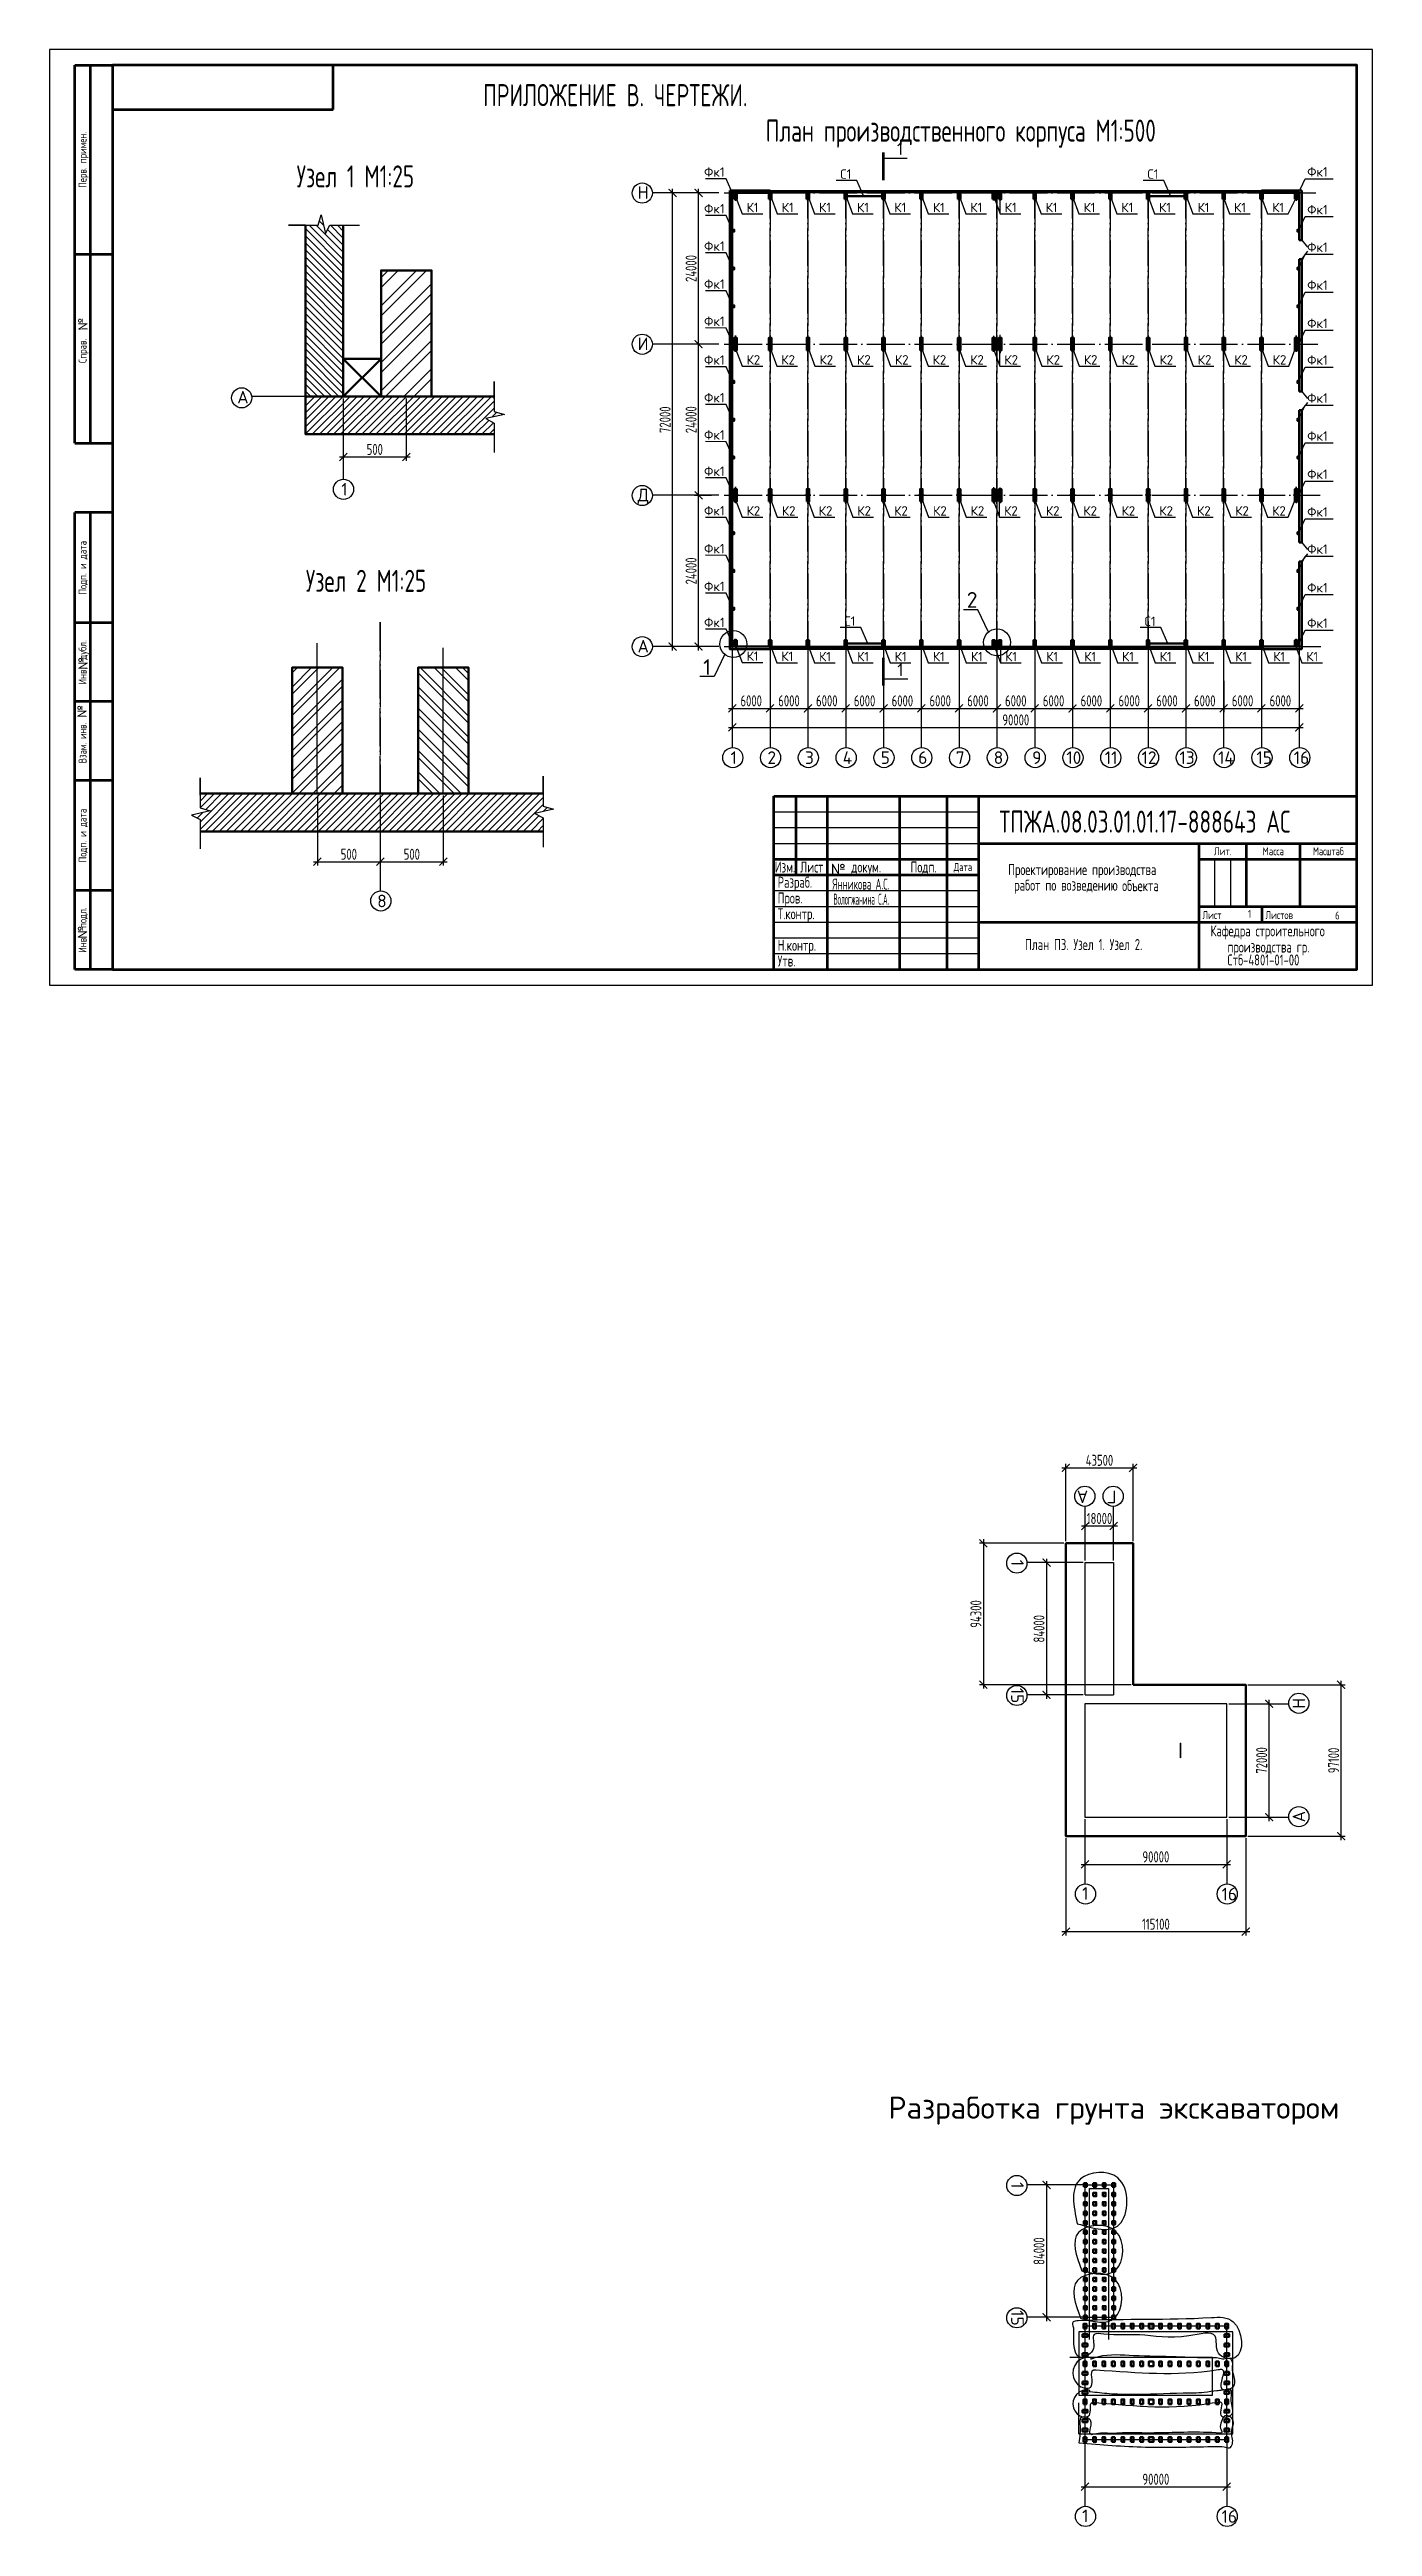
# Model space of a CAD drawing. Header units: millimetres. Extents: x -258526 to -95372, y 16759 to 83244.
# Drawn here: x -128846 to -128426, y 41142 to 41928 of the extents above; entities that cross this region are included whole.
import ezdxf
from ezdxf.enums import TextEntityAlignment as Align

# ---------------------------------------------------------------- set-up
doc = ezdxf.new("R2010")
doc.units = ezdxf.units.MM
doc.header["$LTSCALE"] = 0.5
doc.linetypes.add('ACAD_ISO04W100', pattern=[30, 24, -3, 0, -3])
for name, color, linetype in [('оси', 7, 'ACAD_ISO04W100'), ('размеры', 7, 'Continuous'), ('текст', 7, 'Continuous'), ('тонкие', 7, 'Continuous')]:
    doc.layers.add(name, color=color, linetype=linetype)
for name, color, linetype, lineweight in [('ТОЛСТЫЕ', 1, 'Continuous', 50), ('ТОЛСТЫЕ3', 7, 'Continuous', 30), ('ТОНКИЕе', 7, 'Continuous', 25), ('я', 220, 'Continuous', 30), ('я1', 210, 'Continuous', 25), ('я2', 220, 'Continuous', 25)]:
    doc.layers.add(name, color=color, linetype=linetype, lineweight=lineweight)
doc.layers.add('штрих', color=7, linetype='Continuous', lineweight=9, true_color=0x000000)
doc.styles.add('арх', font='isocpeur.ttf', dxfattribs={"width": 0.5, "height": 10})
doc.styles.add('ГОСТ 2.304', font='cs_gost2304.shx')
doc.styles.add('Наклонный', font='isocpeur.ttf', dxfattribs={"width": 0.7, "height": 3.5})
doc.styles.add('Наклонный 5', font='isocpeur.ttf', dxfattribs={"height": 7})
doc.styles.add('прямой', font='isocpeur.ttf', dxfattribs={"width": 0.7, "height": 3})
doc.dimstyles.new('СТРОИТЕЛЬНЫЙ', dxfattribs={"dimtxt": 3.5, "dimasz": 2.5, "dimexe": 1.25, "dimexo": 0.625, "dimtad": 1, "dimdec": 0, "dimlfac": 500, "dimdsep": 46, "dimtxsty": 'Наклонный', "dimblk1": 'ARCHTICK', "dimblk2": 'ARCHTICK', "dimsah": 1, "dimcen": 0, "dimdle": 1.25, "dimadec": 0, "dimazin": 0, "dimtfac": 0.75, "dimtdec": 0, "dimtmove": 0, "dimatfit": 3, "dimldrblk": 'ARCHTICK', "dimfxl": 1, "dimtolj": 1, "dimtzin": 0, "dimarcsym": 0})

msp = doc.modelspace()

# ---------------------------------------------------------------- texts
at = {"layer": 'текст', "color": 0, "style": 'прямой'}
for s, width, p, p2 in [('Янникова А.С.', 0.601833, (-128597.2742, 41661.5178), (-128579.1591, 41661.5178)), ('Вологжанина С.А.', 0.458675, (-128596.9821, 41656.7118), (-128579.3231, 41656.7118))]:
    msp.add_text(s, height=3.5, dxfattribs=dict(at, width=width)).set_placement(p, p2, align=Align.FIT)
at = {"layer": 'текст', "color": 7, "style": 'Наклонный', "width": 0.7}
for s, p in [('Проектирование производства', (-128541.5159, 41666.136)), ('работ по возведению', (-128539.5954, 41661.1795)), ('объекта', (-128505.3458, 41661.0196)), ('План ПЗ. Узел 1. Узел 2.', (-128536.1763, 41642.3256))]:
    msp.add_text(s, height=3.5, dxfattribs=at).set_placement(p)
at = {"layer": 'тонкие', "color": 0, "linetype": 'ByBlock', "lineweight": 0, "char_height": 3, "attachment_point": 1, "style": 'арх'}
for insert, rotation in [((-128836.7374, 41838.9778), 91.0756202), ((-128836.7275, 41731.2983), 90), ((-128837.069, 41716.0853), 89.5651333), ((-128836.8887, 41645.9766), 90)]:
    msp.add_mtext_dynamic_manual_height_columns('{\\W1;№}', width=1.814815, gutter_width=50, heights=[0], dxfattribs=dict(at, insert=insert, rotation=rotation))
at = {"layer": 'тонкие', "color": 0, "linetype": 'ByBlock', "lineweight": 0, "insert": (-128597.8122, 41669.7153), "char_height": 3.5, "attachment_point": 1, "style": 'Наклонный'}
msp.add_mtext_dynamic_manual_height_columns('{\\W1;№}', width=1.814815, gutter_width=50, heights=[0], dxfattribs=at)
at = {"layer": 'ТОНКИЕе', "color": 0}
for s, width, insert, char_height, attachment_point, style in [('ПРИЛОЖЕНИЕ В. ЧЕРТЕЖИ.', 660.87029, (-128708.2087, 41917.2006), 7, 1, 'Наклонный'), ('{\\Q0;План производственного корпуса М1:500}', 660.87029, (-128618.5002, 41905.9362), 7, 1, 'Наклонный'), ('{\\Q0;1}', 5, (-128576.8194, 41898.6562), 4, 1, 'Наклонный 5'), ('{\\Q0;Узел 1 М1:25}', 660.87029, (-128767.4146, 41891.409), 7, 1, 'Наклонный'), ('{\\Q0;Н}', 5, (-128659.181, 41884.7801), 4, 1, 'Наклонный 5'), ('Фк1', 2.966998, (-128638.0659, 41890.8009), 3, 1, 'Наклонный 5'), ('С1', 2.966998, (-128594.816, 41890.1465), 3, 1, 'Наклонный 5'), ('С1', 2.966998, (-128497.3022, 41890.1465), 3, 1, 'Наклонный 5'), ('Фк1', 2.966998, (-128446.5955, 41890.8576), 3, 1, 'Наклонный 5'), ('Фк1', 2.966998, (-128638.0659, 41879.15), 3, 1, 'Наклонный 5'), ('К1', 2.966998, (-128624.5871, 41879.544), 3, 1, 'Наклонный 5'), ('К1', 2.966998, (-128613.432, 41879.544), 3, 1, 'Наклонный 5'), ('К1', 2.966998, (-128601.5995, 41879.544), 3, 1, 'Наклонный 5'), ('К1', 2.966998, (-128589.506, 41879.544), 3, 1, 'Наклонный 5'), ('К1', 2.966998, (-128577.6967, 41879.544), 3, 1, 'Наклонный 5'), ('К1', 2.966998, (-128565.4468, 41879.544), 3, 1, 'Наклонный 5'), ('К1', 2.966998, (-128553.562, 41879.544), 3, 1, 'Наклонный 5'), ('К1', 2.966998, (-128542.6407, 41879.544), 3, 1, 'Наклонный 5'), ('К1', 2.966998, (-128529.6612, 41879.544), 3, 1, 'Наклонный 5'), ('К1', 2.966998, (-128517.62, 41879.544), 3, 1, 'Наклонный 5'), ('К1', 2.966998, (-128505.6029, 41879.544), 3, 1, 'Наклонный 5'), ('К1', 2.966998, (-128493.6137, 41879.544), 3, 1, 'Наклонный 5'), ('К1', 2.966998, (-128481.4162, 41879.544), 3, 1, 'Наклонный 5'), ('К1', 2.966998, (-128469.8175, 41879.544), 3, 1, 'Наклонный 5'), ('К1', 2.966998, (-128457.724, 41879.544), 3, 1, 'Наклонный 5'), ('Фк1', 2.966998, (-128446.5955, 41878.8525), 3, 1, 'Наклонный 5'), ('Фк1', 2.966998, (-128638.0659, 41867.2766), 3, 1, 'Наклонный 5'), ('Фк1', 2.966998, (-128446.5955, 41866.9346), 3, 1, 'Наклонный 5'), ('Фк1', 2.966998, (-128638.0659, 41855.2122), 3, 1, 'Наклонный 5'), ('Фк1', 2.966998, (-128446.5955, 41854.8852), 3, 1, 'Наклонный 5'), ('Фк1', 2.966998, (-128638.0659, 41843.4399), 3, 1, 'Наклонный 5'), ('Фк1', 2.966998, (-128446.5955, 41842.7757), 3, 1, 'Наклонный 5'), ('{\\Q0;И}', 5, (-128659.181, 41836.7801), 4, 1, 'Наклонный 5'), ('Фк1', 2.966998, (-128638.0659, 41831.1302), 3, 1, 'Наклонный 5'), ('К2', 2.966998, (-128624.5871, 41831.1858), 3, 1, 'Наклонный 5'), ('К2', 2.966998, (-128613.5578, 41831.1858), 3, 1, 'Наклонный 5'), ('К2', 2.966998, (-128601.4312, 41831.1858), 3, 1, 'Наклонный 5'), ('К2', 2.966998, (-128589.5043, 41831.1858), 3, 1, 'Наклонный 5'), ('К2', 2.966998, (-128577.4874, 41831.1858), 3, 1, 'Наклонный 5'), ('К2', 2.966998, (-128565.5254, 41831.1858), 3, 1, 'Наклонный 5'), ('К2', 2.966998, (-128553.5877, 41831.1858), 3, 1, 'Наклонный 5'), ('К2', 2.966998, (-128542.723, 41831.1858), 3, 1, 'Наклонный 5'), ('К2', 2.966998, (-128529.3895, 41831.1858), 3, 1, 'Наклонный 5'), ('К2', 2.966998, (-128517.5154, 41831.1858), 3, 1, 'Наклонный 5'), ('К2', 2.966998, (-128505.5534, 41831.1858), 3, 1, 'Наклонный 5'), ('К2', 2.966998, (-128493.4817, 41831.1858), 3, 1, 'Наклонный 5'), ('К2', 2.966998, (-128481.3401, 41831.1858), 3, 1, 'Наклонный 5'), ('К2', 2.966998, (-128469.7748, 41831.1858), 3, 1, 'Наклонный 5'), ('К2', 2.966998, (-128457.5487, 41831.1858), 3, 1, 'Наклонный 5'), ('Фк1', 2.966998, (-128446.5955, 41831.0961), 3, 1, 'Наклонный 5'), ('{\\Q0;А}', 1.852732, (-128786.2746, 41819.8312), 4, 1, 'Наклонный 5'), ('Фк1', 2.966998, (-128638.0659, 41819.1713), 3, 1, 'Наклонный 5'), ('Фк1', 2.966998, (-128446.5955, 41819.0345), 3, 1, 'Наклонный 5'), ('Фк1', 2.966998, (-128638.0659, 41807.3553), 3, 1, 'Наклонный 5'), ('Фк1', 2.966998, (-128446.5955, 41806.9819), 3, 1, 'Наклонный 5'), ('{\\Q0;1}', 1.852732, (-128753.2297, 41790.5748), 4, 1, 'Наклонный 5'), ('Фк1', 2.966998, (-128638.0659, 41795.8258), 3, 1, 'Наклонный 5'), ('Фк1', 2.966998, (-128446.5955, 41794.8725), 3, 1, 'Наклонный 5'), ('{\\Q0;Д}', 5, (-128659.181, 41788.7801), 4, 1, 'Наклонный 5'), ('Фк1', 2.966998, (-128638.0659, 41783.2715), 3, 1, 'Наклонный 5'), ('К2', 2.966998, (-128624.5871, 41783.2339), 3, 1, 'Наклонный 5'), ('К2', 2.966998, (-128613.3916, 41783.2339), 3, 1, 'Наклонный 5'), ('К2', 2.966998, (-128601.6687, 41783.2339), 3, 1, 'Наклонный 5'), ('К2', 2.966998, (-128589.4181, 41783.2339), 3, 1, 'Наклонный 5'), ('К2', 2.966998, (-128577.7303, 41783.2339), 3, 1, 'Наклонный 5'), ('К2', 2.966998, (-128565.3626, 41783.2339), 3, 1, 'Наклонный 5'), ('К2', 2.966998, (-128553.4639, 41783.2339), 3, 1, 'Наклонный 5'), ('К2', 2.966998, (-128542.8169, 41783.2339), 3, 1, 'Наклонный 5'), ('К2', 2.966998, (-128529.5698, 41783.2339), 3, 1, 'Наклонный 5'), ('К2', 2.966998, (-128517.6712, 41783.2339), 3, 1, 'Наклонный 5'), ('К2', 2.966998, (-128505.5378, 41783.2339), 3, 1, 'Наклонный 5'), ('К2', 2.966998, (-128493.5377, 41783.2339), 3, 1, 'Наклонный 5'), ('К2', 2.966998, (-128481.5802, 41783.2339), 3, 1, 'Наклонный 5'), ('К2', 2.966998, (-128469.4471, 41783.2339), 3, 1, 'Наклонный 5'), ('К2', 2.966998, (-128457.724, 41783.2339), 3, 1, 'Наклонный 5'), ('Фк1', 2.966998, (-128446.5955, 41782.9117), 3, 1, 'Наклонный 5'), ('Фк1', 2.966998, (-128638.0659, 41771.2591), 3, 1, 'Наклонный 5'), ('Фк1', 2.966998, (-128446.5955, 41771.0894), 3, 1, 'Наклонный 5'), ('{\\Q0;Узел 2 М1:25}', 660.87029, (-128764.4753, 41763.0275), 7, 1, 'Наклонный'), ('Фк1', 2.966998, (-128638.0659, 41759.2943), 3, 1, 'Наклонный 5'), ('Фк1', 2.966998, (-128446.5955, 41758.8589), 3, 1, 'Наклонный 5'), ('2', 6.36267, (-128554.6658, 41750.9874), 5, 7, 'Наклонный 5'), ('Фк1', 2.966998, (-128638.0659, 41747.8266), 3, 1, 'Наклонный 5'), ('С1', 2.966998, (-128593.5044, 41748.2432), 3, 1, 'Наклонный 5'), ('С1', 2.966998, (-128498.2259, 41748.1821), 3, 1, 'Наклонный 5'), ('Фк1', 2.966998, (-128446.5955, 41747.5957), 3, 1, 'Наклонный 5'), ('{\\Q0;А}', 5, (-128659.181, 41740.7801), 4, 1, 'Наклонный 5'), ('К1', 2.966998, (-128624.5871, 41737.1165), 3, 1, 'Наклонный 5'), ('К1', 2.966998, (-128613.5488, 41737.0656), 3, 1, 'Наклонный 5'), ('К1', 2.966998, (-128601.5531, 41736.9919), 3, 1, 'Наклонный 5'), ('К1', 2.966998, (-128589.4845, 41736.9919), 3, 1, 'Наклонный 5'), ('К1', 2.966998, (-128577.5706, 41736.9919), 3, 1, 'Наклонный 5'), ('К1', 2.966998, (-128565.4615, 41736.9919), 3, 1, 'Наклонный 5'), ('К1', 2.966998, (-128553.3893, 41736.9919), 3, 1, 'Наклонный 5'), ('К1', 2.966998, (-128542.4937, 41736.9919), 3, 1, 'Наклонный 5'), ('К1', 2.966998, (-128529.457, 41736.9919), 3, 1, 'Наклонный 5'), ('К1', 2.966998, (-128517.3989, 41736.9919), 3, 1, 'Наклонный 5'), ('К1', 2.966998, (-128505.399, 41736.9919), 3, 1, 'Наклонный 5'), ('К1', 2.966998, (-128493.4175, 41736.9919), 3, 1, 'Наклонный 5'), ('К1', 2.966998, (-128481.4187, 41736.9919), 3, 1, 'Наклонный 5'), ('К1', 2.966998, (-128469.474, 41736.9919), 3, 1, 'Наклонный 5'), ('К1', 2.966998, (-128457.3904, 41736.9919), 3, 1, 'Наклонный 5'), ('К1', 2.966998, (-128446.9009, 41736.9919), 3, 1, 'Наклонный 5'), ('1', 6.36267, (-128638.3455, 41734.6486), 5, 1, 'Наклонный 5'), ('{\\Q0;1}', 5, (-128576.7252, 41733.2708), 4, 1, 'Наклонный 5'), ('{\\Q0;1}', 1.852732, (-128629.6326, 41705.4028), 4, 1, 'Наклонный 5'), ('{\\Q0;2}', 1.852732, (-128617.927, 41705.4028), 4, 1, 'Наклонный 5'), ('{\\Q0;3}', 5, (-128606.0102, 41705.4028), 4, 1, 'Наклонный 5'), ('{\\Q0;4}', 1.852732, (-128594.0403, 41705.4028), 4, 1, 'Наклонный 5'), ('{\\Q0;5}', 5, (-128581.9869, 41705.4028), 4, 1, 'Наклонный 5'), ('{\\Q0;6}', 5, (-128570.0707, 41705.4028), 4, 1, 'Наклонный 5'), ('{\\Q0;7}', 1.852732, (-128558.1537, 41705.4028), 4, 1, 'Наклонный 5'), ('{\\Q0;8}', 1.852732, (-128546.1025, 41705.4028), 4, 1, 'Наклонный 5'), ('{\\Q0;9}', 1.852732, (-128533.9095, 41705.4028), 4, 1, 'Наклонный 5'), ('{\\Q0;10}', 1.852732, (-128523.0432, 41705.4028), 4, 1, 'Наклонный 5'), ('{\\Q0;11}', 1.852732, (-128510.824, 41705.4028), 4, 1, 'Наклонный 5'), ('{\\Q0;12}', 1.852732, (-128499.1585, 41705.4028), 4, 1, 'Наклонный 5'), ('{\\Q0;13}', 1.852732, (-128487.1314, 41705.4028), 4, 1, 'Наклонный 5'), ('{\\Q0;14}', 1.852732, (-128474.8846, 41705.4028), 4, 1, 'Наклонный 5'), ('{\\Q0;15}', 1.852732, (-128462.6935, 41705.4028), 4, 1, 'Наклонный 5'), ('{\\Q0;16}', 1.852732, (-128450.8343, 41705.4028), 4, 1, 'Наклонный 5'), ('{\\Q0;8}', 1.852732, (-128741.8433, 41659.9055), 4, 1, 'Наклонный 5'), ('{\\Q0;I}', 12.735677, (-128487.6134, 41390.765), 5, 1, 'Наклонный 5'), ('{\\Q0;1}', 1.852732, (-128518.0439, 41344.8675), 4, 1, 'Наклонный 5'), ('{\\Q0;16}', 1.852732, (-128473.7665, 41344.6575), 4, 1, 'Наклонный 5'), ('{\\Q0;Разработка грунта экскаватором}', 660.87029, (-128579.5553, 41278.3511), 7, 1, 'Наклонный 5'), ('{\\Q0;1}', 1.852732, (-128518.0439, 41147.3056), 4, 1, 'Наклонный 5'), ('{\\Q0;16}', 1.852732, (-128473.7665, 41147.0956), 4, 1, 'Наклонный 5')]:
    msp.add_mtext_dynamic_manual_height_columns(s, width=width, gutter_width=35, heights=[0], dxfattribs=dict(at, insert=insert, char_height=char_height, attachment_point=attachment_point, style=style))
at = {"layer": 'ТОНКИЕе', "attachment_point": 1, "style": 'Наклонный'}
for s, width, insert, char_height in [('ТПЖА.08.03.01.01.17-888643 АС', 99.455638, (-128544.3148, 41686.5922), 7), ('Кафедра строительного ', 46.559369, (-128477.2863, 41650.1677), 3.5), ('Стб-4801-01-00', 46.559369, (-128471.8966, 41640.9252), 3.5), ('производства гр. ', 46.559369, (-128471.8966, 41645.0467), 3.5)]:
    msp.add_mtext_dynamic_manual_height_columns(s, width=width, gutter_width=17.5, heights=[0], dxfattribs=dict(at, insert=insert, char_height=char_height))
at = {"layer": 'ТОНКИЕе', "color": 0, "char_height": 4, "attachment_point": 1, "style": 'Наклонный 5'}
for s, width, insert, rotation in [('{\\Q0;А}', 1.852732, (-128516.1166, 41466.7514), 180), ('{\\Q0;Г}', 1.852732, (-128507.1166, 41466.7514), 180), ('{\\Q0;1}', 1.852732, (-128536.5796, 41448.792), 270), ('{\\Q0;15}', 4, (-128536.5796, 41408.1238), 270), ('{\\Q0;Н}', 1.852732, (-128451.2158, 41401.4392), 90), ('{\\Q0;А}', 1.852732, (-128451.2158, 41365.4392), 90), ('{\\Q0;1}', 1.852732, (-128536.5796, 41251.2301), 270), ('{\\Q0;15}', 4, (-128536.5796, 41210.5619), 270)]:
    msp.add_mtext_dynamic_manual_height_columns(s, width=width, gutter_width=35, heights=[0], dxfattribs=dict(at, insert=insert, rotation=rotation))
at = {"layer": 'я2', "color": 7, "style": 'ГОСТ 2.304'}
for s, p in [('Перв. примен.', (-128835.3613, 41893.1822)), ('Подп. и дата', (-128835.3613, 41763.6822)), ('Инв.  дубл.', (-128835.3613, 41733.6822)), ('Подп. и дата', (-128835.3613, 41678.6822)), ('Инв.  подл.', (-128835.3613, 41648.6822))]:
    msp.add_text(s, height=2.5, rotation=90, dxfattribs=at).set_placement(p, align=Align.MIDDLE_CENTER)
at = {"layer": 'я2', "color": 7, "lineweight": 30, "style": 'ГОСТ 2.304'}
msp.add_text('Справ. ', height=2.5, rotation=90, dxfattribs=at).set_placement((-128835.3613, 41833.1822), align=Align.MIDDLE_CENTER)
at = {"layer": 'я2', "color": 7, "style": 'ГОСТ 2.304', "width": 0.8}
msp.add_text('Взам. инв. ', height=2.5, rotation=90, dxfattribs=at).set_placement((-128835.3613, 41708.6822), align=Align.MIDDLE_CENTER)
at = {"layer": 'я2', "color": 7, "lineweight": 30, "style": 'ГОСТ 2.304'}
for s, p in [('Лит.', (-128473.3613, 41673.6823)), ('Масса', (-128457.3613, 41673.6823))]:
    msp.add_text(s, height=2.5, dxfattribs=at).set_placement(p, align=Align.MIDDLE_CENTER)
at = {"layer": 'я2', "color": 7, "lineweight": 30}
for s, height, style, width, p in [('Масштаб', 2.5, 'ГОСТ 2.304', 0.91954, (-128439.8613, 41673.6823)), ('Изм.', 3.5, 'Наклонный', 0.7, (-128612.3613, 41668.6823)), ('Лист', 3.5, 'Наклонный', 0.7, (-128603.8613, 41668.6823)), ('Подп.', 3.5, 'Наклонный', 0.7, (-128568.3613, 41668.6823)), ('Дата', 2.5, 'ГОСТ 2.304', 0.8, (-128555.8613, 41668.6823))]:
    msp.add_text(s, height=height, dxfattribs=dict(at, style=style, width=width)).set_placement(p, align=Align.MIDDLE_CENTER)
at = {"layer": 'я2', "color": 7, "lineweight": 30, "style": 'Наклонный', "width": 0.7}
for s, p in [('Разраб.', (-128614.704, 41662.1032)), ('Пров.', (-128614.704, 41657.1032)), ('Т.контр.', (-128614.704, 41652.1032)), ('Утв.', (-128614.704, 41637.1032)), ('Н.контр.', (-128614.704, 41642.1032))]:
    msp.add_text(s, height=3.5, dxfattribs=at).set_placement(p)
at = {"layer": 'я2', "color": 0, "lineweight": 30, "style": 'Наклонный', "width": 0.7}
msp.add_text(' докум.', height=3.5, dxfattribs=at).set_placement((-128587.3613, 41668.6823), align=Align.MIDDLE_CENTER)
at = {"layer": 'я2', "color": 7, "lineweight": 30, "style": 'ГОСТ 2.304'}
for s, p in [('Лист', (-128479.8613, 41652.1823)), ('1', (-128465.3978, 41652.5417)), ('Листов', (-128459.8613, 41652.1823)), ('6', (-128437.7177, 41652.0608))]:
    msp.add_text(s, height=2.5, dxfattribs=at).set_placement(p)

# ---------------------------------------------------------------- blocks, each defined once
blk = doc.blocks.new('_ArchTick')
at = {"color": 0, "linetype": 'ByBlock', "const_width": 0.15}
blk.add_lwpolyline([(-0.5, -0.5), (0.5, 0.5)], dxfattribs=at)
blk = doc.blocks.new('*D610')
at = {"layer": 'Defpoints', "color": 0, "transparency": 16777216}
for p in [(-128629.1, 41728.41), (-128617.1, 41728.41), (-128617.1, 41719.05)]:
    blk.add_point(p, dxfattribs=at)
at = {"layer": 'ТОНКИЕе', "color": 0, "lineweight": -2, "transparency": 16777216}
for p, q in [((-128629.1, 41727.78), (-128629.1, 41717.8)), ((-128617.1, 41727.78), (-128617.1, 41717.8)), ((-128630.35, 41719.05), (-128615.85, 41719.05))]:
    blk.add_line(p, q, dxfattribs=at)
at = {"layer": 'ТОНКИЕе', "color": 0, "lineweight": -2, "transparency": 16777216, "xscale": 2.5, "yscale": 2.5, "zscale": 2.5, "rotation": 180}
blk.add_blockref('_ArchTick', (-128629.1, 41719.05), dxfattribs=at)
at = {"layer": 'ТОНКИЕе', "color": 0, "lineweight": -2, "transparency": 16777216, "xscale": 2.5, "yscale": 2.5, "zscale": 2.5}
blk.add_blockref('_ArchTick', (-128617.1, 41719.05), dxfattribs=at)
at = {"layer": 'ТОНКИЕе', "color": 0, "transparency": 16777216, "insert": (-128623.1, 41721.43), "char_height": 3.5, "attachment_point": 5, "style": 'Наклонный'}
blk.add_mtext('\\A1;6000', dxfattribs=at)
blk = doc.blocks.new('*D611')
at = {"layer": 'Defpoints', "color": 0, "transparency": 16777216}
for p in [(-128617.1, 41728.41), (-128605.1, 41728.41), (-128605.1, 41719.05)]:
    blk.add_point(p, dxfattribs=at)
at = {"layer": 'ТОНКИЕе', "color": 0, "lineweight": -2, "transparency": 16777216}
for p, q in [((-128617.1, 41727.78), (-128617.1, 41717.8)), ((-128605.1, 41727.78), (-128605.1, 41717.8)), ((-128618.35, 41719.05), (-128603.85, 41719.05))]:
    blk.add_line(p, q, dxfattribs=at)
at = {"layer": 'ТОНКИЕе', "color": 0, "lineweight": -2, "transparency": 16777216, "xscale": 2.5, "yscale": 2.5, "zscale": 2.5, "rotation": 180}
blk.add_blockref('_ArchTick', (-128617.1, 41719.05), dxfattribs=at)
at = {"layer": 'ТОНКИЕе', "color": 0, "lineweight": -2, "transparency": 16777216, "xscale": 2.5, "yscale": 2.5, "zscale": 2.5}
blk.add_blockref('_ArchTick', (-128605.1, 41719.05), dxfattribs=at)
at = {"layer": 'ТОНКИЕе', "color": 0, "transparency": 16777216, "insert": (-128611.1, 41721.43), "char_height": 3.5, "attachment_point": 5, "style": 'Наклонный'}
blk.add_mtext('\\A1;6000', dxfattribs=at)
blk = doc.blocks.new('*D612')
at = {"layer": 'Defpoints', "color": 0, "transparency": 16777216}
for p in [(-128605.1, 41728.41), (-128593.1, 41728.41), (-128593.1, 41719.05)]:
    blk.add_point(p, dxfattribs=at)
at = {"layer": 'ТОНКИЕе', "color": 0, "lineweight": -2, "transparency": 16777216}
for p, q in [((-128605.1, 41727.78), (-128605.1, 41717.8)), ((-128593.1, 41727.78), (-128593.1, 41717.8)), ((-128606.35, 41719.05), (-128591.85, 41719.05))]:
    blk.add_line(p, q, dxfattribs=at)
at = {"layer": 'ТОНКИЕе', "color": 0, "lineweight": -2, "transparency": 16777216, "xscale": 2.5, "yscale": 2.5, "zscale": 2.5, "rotation": 180}
blk.add_blockref('_ArchTick', (-128605.1, 41719.05), dxfattribs=at)
at = {"layer": 'ТОНКИЕе', "color": 0, "lineweight": -2, "transparency": 16777216, "xscale": 2.5, "yscale": 2.5, "zscale": 2.5}
blk.add_blockref('_ArchTick', (-128593.1, 41719.05), dxfattribs=at)
at = {"layer": 'ТОНКИЕе', "color": 0, "transparency": 16777216, "insert": (-128599.1, 41721.43), "char_height": 3.5, "attachment_point": 5, "style": 'Наклонный'}
blk.add_mtext('\\A1;6000', dxfattribs=at)
blk = doc.blocks.new('*D613')
at = {"layer": 'Defpoints', "color": 0, "transparency": 16777216}
for p in [(-128593.1, 41728.41), (-128581.1, 41728.41), (-128581.1, 41719.05)]:
    blk.add_point(p, dxfattribs=at)
at = {"layer": 'ТОНКИЕе', "color": 0, "lineweight": -2, "transparency": 16777216}
for p, q in [((-128593.1, 41727.78), (-128593.1, 41717.8)), ((-128581.1, 41727.78), (-128581.1, 41717.8)), ((-128594.35, 41719.05), (-128579.85, 41719.05))]:
    blk.add_line(p, q, dxfattribs=at)
at = {"layer": 'ТОНКИЕе', "color": 0, "lineweight": -2, "transparency": 16777216, "xscale": 2.5, "yscale": 2.5, "zscale": 2.5, "rotation": 180}
blk.add_blockref('_ArchTick', (-128593.1, 41719.05), dxfattribs=at)
at = {"layer": 'ТОНКИЕе', "color": 0, "lineweight": -2, "transparency": 16777216, "xscale": 2.5, "yscale": 2.5, "zscale": 2.5}
blk.add_blockref('_ArchTick', (-128581.1, 41719.05), dxfattribs=at)
at = {"layer": 'ТОНКИЕе', "color": 0, "transparency": 16777216, "insert": (-128587.1, 41721.43), "char_height": 3.5, "attachment_point": 5, "style": 'Наклонный'}
blk.add_mtext('\\A1;6000', dxfattribs=at)
blk = doc.blocks.new('*D614')
at = {"layer": 'Defpoints', "color": 0, "transparency": 16777216}
for p in [(-128581.1, 41728.41), (-128569.1, 41728.41), (-128569.1, 41719.05)]:
    blk.add_point(p, dxfattribs=at)
at = {"layer": 'ТОНКИЕе', "color": 0, "lineweight": -2, "transparency": 16777216}
for p, q in [((-128581.1, 41727.78), (-128581.1, 41717.8)), ((-128569.1, 41727.78), (-128569.1, 41717.8)), ((-128582.35, 41719.05), (-128567.85, 41719.05))]:
    blk.add_line(p, q, dxfattribs=at)
at = {"layer": 'ТОНКИЕе', "color": 0, "lineweight": -2, "transparency": 16777216, "xscale": 2.5, "yscale": 2.5, "zscale": 2.5, "rotation": 180}
blk.add_blockref('_ArchTick', (-128581.1, 41719.05), dxfattribs=at)
at = {"layer": 'ТОНКИЕе', "color": 0, "lineweight": -2, "transparency": 16777216, "xscale": 2.5, "yscale": 2.5, "zscale": 2.5}
blk.add_blockref('_ArchTick', (-128569.1, 41719.05), dxfattribs=at)
at = {"layer": 'ТОНКИЕе', "color": 0, "transparency": 16777216, "insert": (-128575.1, 41721.43), "char_height": 3.5, "attachment_point": 5, "style": 'Наклонный'}
blk.add_mtext('\\A1;6000', dxfattribs=at)
blk = doc.blocks.new('*D615')
at = {"layer": 'Defpoints', "color": 0, "transparency": 16777216}
for p in [(-128569.1, 41728.41), (-128557.1, 41728.41), (-128557.1, 41719.05)]:
    blk.add_point(p, dxfattribs=at)
at = {"layer": 'ТОНКИЕе', "color": 0, "lineweight": -2, "transparency": 16777216}
for p, q in [((-128569.1, 41727.78), (-128569.1, 41717.8)), ((-128557.1, 41727.78), (-128557.1, 41717.8)), ((-128570.35, 41719.05), (-128555.85, 41719.05))]:
    blk.add_line(p, q, dxfattribs=at)
at = {"layer": 'ТОНКИЕе', "color": 0, "lineweight": -2, "transparency": 16777216, "xscale": 2.5, "yscale": 2.5, "zscale": 2.5, "rotation": 180}
blk.add_blockref('_ArchTick', (-128569.1, 41719.05), dxfattribs=at)
at = {"layer": 'ТОНКИЕе', "color": 0, "lineweight": -2, "transparency": 16777216, "xscale": 2.5, "yscale": 2.5, "zscale": 2.5}
blk.add_blockref('_ArchTick', (-128557.1, 41719.05), dxfattribs=at)
at = {"layer": 'ТОНКИЕе', "color": 0, "transparency": 16777216, "insert": (-128563.1, 41721.43), "char_height": 3.5, "attachment_point": 5, "style": 'Наклонный'}
blk.add_mtext('\\A1;6000', dxfattribs=at)
blk = doc.blocks.new('*D616')
at = {"layer": 'Defpoints', "color": 0, "transparency": 16777216}
for p in [(-128557.1, 41728.41), (-128545.1, 41728.41), (-128545.1, 41719.05)]:
    blk.add_point(p, dxfattribs=at)
at = {"layer": 'ТОНКИЕе', "color": 0, "lineweight": -2, "transparency": 16777216}
for p, q in [((-128557.1, 41727.78), (-128557.1, 41717.8)), ((-128545.1, 41727.78), (-128545.1, 41717.8)), ((-128558.35, 41719.05), (-128543.85, 41719.05))]:
    blk.add_line(p, q, dxfattribs=at)
at = {"layer": 'ТОНКИЕе', "color": 0, "lineweight": -2, "transparency": 16777216, "xscale": 2.5, "yscale": 2.5, "zscale": 2.5, "rotation": 180}
blk.add_blockref('_ArchTick', (-128557.1, 41719.05), dxfattribs=at)
at = {"layer": 'ТОНКИЕе', "color": 0, "lineweight": -2, "transparency": 16777216, "xscale": 2.5, "yscale": 2.5, "zscale": 2.5}
blk.add_blockref('_ArchTick', (-128545.1, 41719.05), dxfattribs=at)
at = {"layer": 'ТОНКИЕе', "color": 0, "transparency": 16777216, "insert": (-128551.1, 41721.43), "char_height": 3.5, "attachment_point": 5, "style": 'Наклонный'}
blk.add_mtext('\\A1;6000', dxfattribs=at)
blk = doc.blocks.new('*D617')
at = {"layer": 'Defpoints', "color": 0, "transparency": 16777216}
for p in [(-128545.1, 41728.41), (-128533.1, 41728.41), (-128533.1, 41719.05)]:
    blk.add_point(p, dxfattribs=at)
at = {"layer": 'ТОНКИЕе', "color": 0, "lineweight": -2, "transparency": 16777216}
for p, q in [((-128545.1, 41727.78), (-128545.1, 41717.8)), ((-128533.1, 41727.78), (-128533.1, 41717.8)), ((-128546.35, 41719.05), (-128531.85, 41719.05))]:
    blk.add_line(p, q, dxfattribs=at)
at = {"layer": 'ТОНКИЕе', "color": 0, "lineweight": -2, "transparency": 16777216, "xscale": 2.5, "yscale": 2.5, "zscale": 2.5, "rotation": 180}
blk.add_blockref('_ArchTick', (-128545.1, 41719.05), dxfattribs=at)
at = {"layer": 'ТОНКИЕе', "color": 0, "lineweight": -2, "transparency": 16777216, "xscale": 2.5, "yscale": 2.5, "zscale": 2.5}
blk.add_blockref('_ArchTick', (-128533.1, 41719.05), dxfattribs=at)
at = {"layer": 'ТОНКИЕе', "color": 0, "transparency": 16777216, "insert": (-128539.1, 41721.43), "char_height": 3.5, "attachment_point": 5, "style": 'Наклонный'}
blk.add_mtext('\\A1;6000', dxfattribs=at)
blk = doc.blocks.new('*D618')
at = {"layer": 'Defpoints', "color": 0, "transparency": 16777216}
for p in [(-128533.1, 41728.41), (-128521.1, 41728.41), (-128521.1, 41719.05)]:
    blk.add_point(p, dxfattribs=at)
at = {"layer": 'ТОНКИЕе', "color": 0, "lineweight": -2, "transparency": 16777216}
for p, q in [((-128533.1, 41727.78), (-128533.1, 41717.8)), ((-128521.1, 41727.78), (-128521.1, 41717.8)), ((-128534.35, 41719.05), (-128519.85, 41719.05))]:
    blk.add_line(p, q, dxfattribs=at)
at = {"layer": 'ТОНКИЕе', "color": 0, "lineweight": -2, "transparency": 16777216, "xscale": 2.5, "yscale": 2.5, "zscale": 2.5, "rotation": 180}
blk.add_blockref('_ArchTick', (-128533.1, 41719.05), dxfattribs=at)
at = {"layer": 'ТОНКИЕе', "color": 0, "lineweight": -2, "transparency": 16777216, "xscale": 2.5, "yscale": 2.5, "zscale": 2.5}
blk.add_blockref('_ArchTick', (-128521.1, 41719.05), dxfattribs=at)
at = {"layer": 'ТОНКИЕе', "color": 0, "transparency": 16777216, "insert": (-128527.1, 41721.43), "char_height": 3.5, "attachment_point": 5, "style": 'Наклонный'}
blk.add_mtext('\\A1;6000', dxfattribs=at)
blk = doc.blocks.new('*D619')
at = {"layer": 'Defpoints', "color": 0, "transparency": 16777216}
for p in [(-128521.1, 41728.41), (-128509.1, 41728.41), (-128509.1, 41719.05)]:
    blk.add_point(p, dxfattribs=at)
at = {"layer": 'ТОНКИЕе', "color": 0, "lineweight": -2, "transparency": 16777216}
for p, q in [((-128521.1, 41727.78), (-128521.1, 41717.8)), ((-128509.1, 41727.78), (-128509.1, 41717.8)), ((-128522.35, 41719.05), (-128507.85, 41719.05))]:
    blk.add_line(p, q, dxfattribs=at)
at = {"layer": 'ТОНКИЕе', "color": 0, "lineweight": -2, "transparency": 16777216, "xscale": 2.5, "yscale": 2.5, "zscale": 2.5, "rotation": 180}
blk.add_blockref('_ArchTick', (-128521.1, 41719.05), dxfattribs=at)
at = {"layer": 'ТОНКИЕе', "color": 0, "lineweight": -2, "transparency": 16777216, "xscale": 2.5, "yscale": 2.5, "zscale": 2.5}
blk.add_blockref('_ArchTick', (-128509.1, 41719.05), dxfattribs=at)
at = {"layer": 'ТОНКИЕе', "color": 0, "transparency": 16777216, "insert": (-128515.1, 41721.43), "char_height": 3.5, "attachment_point": 5, "style": 'Наклонный'}
blk.add_mtext('\\A1;6000', dxfattribs=at)
blk = doc.blocks.new('*D620')
at = {"layer": 'Defpoints', "color": 0, "transparency": 16777216}
for p in [(-128509.1, 41728.41), (-128497.1, 41728.41), (-128497.1, 41719.05)]:
    blk.add_point(p, dxfattribs=at)
at = {"layer": 'ТОНКИЕе', "color": 0, "lineweight": -2, "transparency": 16777216}
for p, q in [((-128509.1, 41727.78), (-128509.1, 41717.8)), ((-128497.1, 41727.78), (-128497.1, 41717.8)), ((-128510.35, 41719.05), (-128495.85, 41719.05))]:
    blk.add_line(p, q, dxfattribs=at)
at = {"layer": 'ТОНКИЕе', "color": 0, "lineweight": -2, "transparency": 16777216, "xscale": 2.5, "yscale": 2.5, "zscale": 2.5, "rotation": 180}
blk.add_blockref('_ArchTick', (-128509.1, 41719.05), dxfattribs=at)
at = {"layer": 'ТОНКИЕе', "color": 0, "lineweight": -2, "transparency": 16777216, "xscale": 2.5, "yscale": 2.5, "zscale": 2.5}
blk.add_blockref('_ArchTick', (-128497.1, 41719.05), dxfattribs=at)
at = {"layer": 'ТОНКИЕе', "color": 0, "transparency": 16777216, "insert": (-128503.1, 41721.43), "char_height": 3.5, "attachment_point": 5, "style": 'Наклонный'}
blk.add_mtext('\\A1;6000', dxfattribs=at)
blk = doc.blocks.new('*D621')
at = {"layer": 'Defpoints', "color": 0, "transparency": 16777216}
for p in [(-128497.1, 41728.41), (-128485.1, 41728.41), (-128485.1, 41719.05)]:
    blk.add_point(p, dxfattribs=at)
at = {"layer": 'ТОНКИЕе', "color": 0, "lineweight": -2, "transparency": 16777216}
for p, q in [((-128497.1, 41727.78), (-128497.1, 41717.8)), ((-128485.1, 41727.78), (-128485.1, 41717.8)), ((-128498.35, 41719.05), (-128483.85, 41719.05))]:
    blk.add_line(p, q, dxfattribs=at)
at = {"layer": 'ТОНКИЕе', "color": 0, "lineweight": -2, "transparency": 16777216, "xscale": 2.5, "yscale": 2.5, "zscale": 2.5, "rotation": 180}
blk.add_blockref('_ArchTick', (-128497.1, 41719.05), dxfattribs=at)
at = {"layer": 'ТОНКИЕе', "color": 0, "lineweight": -2, "transparency": 16777216, "xscale": 2.5, "yscale": 2.5, "zscale": 2.5}
blk.add_blockref('_ArchTick', (-128485.1, 41719.05), dxfattribs=at)
at = {"layer": 'ТОНКИЕе', "color": 0, "transparency": 16777216, "insert": (-128491.1, 41721.43), "char_height": 3.5, "attachment_point": 5, "style": 'Наклонный'}
blk.add_mtext('\\A1;6000', dxfattribs=at)
blk = doc.blocks.new('*D622')
at = {"layer": 'Defpoints', "color": 0, "transparency": 16777216}
for p in [(-128485.1, 41728.41), (-128473.1, 41728.41), (-128473.1, 41719.05)]:
    blk.add_point(p, dxfattribs=at)
at = {"layer": 'ТОНКИЕе', "color": 0, "lineweight": -2, "transparency": 16777216}
for p, q in [((-128485.1, 41727.78), (-128485.1, 41717.8)), ((-128473.1, 41727.78), (-128473.1, 41717.8)), ((-128486.35, 41719.05), (-128471.85, 41719.05))]:
    blk.add_line(p, q, dxfattribs=at)
at = {"layer": 'ТОНКИЕе', "color": 0, "lineweight": -2, "transparency": 16777216, "xscale": 2.5, "yscale": 2.5, "zscale": 2.5, "rotation": 180}
blk.add_blockref('_ArchTick', (-128485.1, 41719.05), dxfattribs=at)
at = {"layer": 'ТОНКИЕе', "color": 0, "lineweight": -2, "transparency": 16777216, "xscale": 2.5, "yscale": 2.5, "zscale": 2.5}
blk.add_blockref('_ArchTick', (-128473.1, 41719.05), dxfattribs=at)
at = {"layer": 'ТОНКИЕе', "color": 0, "transparency": 16777216, "insert": (-128479.1, 41721.43), "char_height": 3.5, "attachment_point": 5, "style": 'Наклонный'}
blk.add_mtext('\\A1;6000', dxfattribs=at)
blk = doc.blocks.new('*D623')
at = {"layer": 'Defpoints', "color": 0, "transparency": 16777216}
for p in [(-128473.1, 41728.41), (-128461.1, 41728.41), (-128461.1, 41719.05)]:
    blk.add_point(p, dxfattribs=at)
at = {"layer": 'ТОНКИЕе', "color": 0, "lineweight": -2, "transparency": 16777216}
for p, q in [((-128473.1, 41727.78), (-128473.1, 41717.8)), ((-128461.1, 41727.78), (-128461.1, 41717.8)), ((-128474.35, 41719.05), (-128459.85, 41719.05))]:
    blk.add_line(p, q, dxfattribs=at)
at = {"layer": 'ТОНКИЕе', "color": 0, "lineweight": -2, "transparency": 16777216, "xscale": 2.5, "yscale": 2.5, "zscale": 2.5, "rotation": 180}
blk.add_blockref('_ArchTick', (-128473.1, 41719.05), dxfattribs=at)
at = {"layer": 'ТОНКИЕе', "color": 0, "lineweight": -2, "transparency": 16777216, "xscale": 2.5, "yscale": 2.5, "zscale": 2.5}
blk.add_blockref('_ArchTick', (-128461.1, 41719.05), dxfattribs=at)
at = {"layer": 'ТОНКИЕе', "color": 0, "transparency": 16777216, "insert": (-128467.1, 41721.43), "char_height": 3.5, "attachment_point": 5, "style": 'Наклонный'}
blk.add_mtext('\\A1;6000', dxfattribs=at)
blk = doc.blocks.new('*D624')
at = {"layer": 'Defpoints', "color": 0, "transparency": 16777216}
for p in [(-128461.1, 41728.41), (-128449.1, 41728.41), (-128449.1, 41719.05)]:
    blk.add_point(p, dxfattribs=at)
at = {"layer": 'ТОНКИЕе', "color": 0, "lineweight": -2, "transparency": 16777216}
for p, q in [((-128461.1, 41727.78), (-128461.1, 41717.8)), ((-128449.1, 41727.78), (-128449.1, 41717.8)), ((-128462.35, 41719.05), (-128447.85, 41719.05))]:
    blk.add_line(p, q, dxfattribs=at)
at = {"layer": 'ТОНКИЕе', "color": 0, "lineweight": -2, "transparency": 16777216, "xscale": 2.5, "yscale": 2.5, "zscale": 2.5, "rotation": 180}
blk.add_blockref('_ArchTick', (-128461.1, 41719.05), dxfattribs=at)
at = {"layer": 'ТОНКИЕе', "color": 0, "lineweight": -2, "transparency": 16777216, "xscale": 2.5, "yscale": 2.5, "zscale": 2.5}
blk.add_blockref('_ArchTick', (-128449.1, 41719.05), dxfattribs=at)
at = {"layer": 'ТОНКИЕе', "color": 0, "transparency": 16777216, "insert": (-128455.1, 41721.43), "char_height": 3.5, "attachment_point": 5, "style": 'Наклонный'}
blk.add_mtext('\\A1;6000', dxfattribs=at)
blk = doc.blocks.new('*D625')
at = {"layer": 'Defpoints', "color": 0, "transparency": 16777216}
for p in [(-128629.1, 41719.05), (-128449.1, 41719.05), (-128449.1, 41713)]:
    blk.add_point(p, dxfattribs=at)
at = {"layer": 'ТОНКИЕе', "color": 0, "lineweight": -2, "transparency": 16777216}
for p, q in [((-128630.35, 41713), (-128447.85, 41713)), ((-128629.1, 41718.43), (-128629.1, 41711.75)), ((-128449.1, 41718.43), (-128449.1, 41711.75))]:
    blk.add_line(p, q, dxfattribs=at)
at = {"layer": 'ТОНКИЕе', "color": 0, "lineweight": -2, "transparency": 16777216, "xscale": 2.5, "yscale": 2.5, "zscale": 2.5, "rotation": 180}
blk.add_blockref('_ArchTick', (-128629.1, 41713), dxfattribs=at)
at = {"layer": 'ТОНКИЕе', "color": 0, "lineweight": -2, "transparency": 16777216, "xscale": 2.5, "yscale": 2.5, "zscale": 2.5}
blk.add_blockref('_ArchTick', (-128449.1, 41713), dxfattribs=at)
at = {"layer": 'ТОНКИЕе', "color": 0, "transparency": 16777216, "insert": (-128539.1, 41715.38), "char_height": 3.5, "attachment_point": 5, "style": 'Наклонный'}
blk.add_mtext('\\A1;90000', dxfattribs=at)
blk = doc.blocks.new('*D626')
at = {"layer": 'Defpoints', "color": 0, "transparency": 16777216}
for p in [(-128639.81, 41786.67), (-128635.12, 41786.67), (-128635.12, 41738.67)]:
    blk.add_point(p, dxfattribs=at)
at = {"layer": 'ТОНКИЕе', "color": 0, "lineweight": -2, "transparency": 16777216}
for p, q in [((-128635.74, 41786.67), (-128641.06, 41786.67)), ((-128639.81, 41737.42), (-128639.81, 41787.92)), ((-128635.74, 41738.67), (-128641.06, 41738.67))]:
    blk.add_line(p, q, dxfattribs=at)
at = {"layer": 'ТОНКИЕе', "color": 0, "lineweight": -2, "transparency": 16777216, "xscale": 2.5, "yscale": 2.5, "zscale": 2.5}
for p, rotation in [((-128639.81, 41786.67), 90), ((-128639.81, 41738.67), 270)]:
    blk.add_blockref('_ArchTick', p, dxfattribs=dict(at, rotation=rotation))
at = {"layer": 'ТОНКИЕе', "color": 0, "transparency": 16777216, "insert": (-128642.18, 41762.67), "char_height": 3.5, "attachment_point": 5, "rotation": 90, "style": 'Наклонный'}
blk.add_mtext('\\A1;24000', dxfattribs=at)
blk = doc.blocks.new('*D627')
at = {"layer": 'Defpoints', "color": 0, "transparency": 16777216}
for p in [(-128639.81, 41834.67), (-128635.12, 41834.67), (-128635.12, 41786.67)]:
    blk.add_point(p, dxfattribs=at)
at = {"layer": 'ТОНКИЕе', "color": 0, "lineweight": -2, "transparency": 16777216}
for p, q in [((-128635.74, 41834.67), (-128641.06, 41834.67)), ((-128639.81, 41785.42), (-128639.81, 41835.92)), ((-128635.74, 41786.67), (-128641.06, 41786.67))]:
    blk.add_line(p, q, dxfattribs=at)
at = {"layer": 'ТОНКИЕе', "color": 0, "lineweight": -2, "transparency": 16777216, "xscale": 2.5, "yscale": 2.5, "zscale": 2.5}
for p, rotation in [((-128639.81, 41834.67), 90), ((-128639.81, 41786.67), 270)]:
    blk.add_blockref('_ArchTick', p, dxfattribs=dict(at, rotation=rotation))
at = {"layer": 'ТОНКИЕе', "color": 0, "transparency": 16777216, "insert": (-128642.18, 41810.67), "char_height": 3.5, "attachment_point": 5, "rotation": 90, "style": 'Наклонный'}
blk.add_mtext('\\A1;24000', dxfattribs=at)
blk = doc.blocks.new('*D628')
at = {"layer": 'Defpoints', "color": 0, "transparency": 16777216}
for p in [(-128639.81, 41882.67), (-128635.12, 41882.67), (-128635.12, 41834.67)]:
    blk.add_point(p, dxfattribs=at)
at = {"layer": 'ТОНКИЕе', "color": 0, "lineweight": -2, "transparency": 16777216}
for p, q in [((-128635.74, 41882.67), (-128641.06, 41882.67)), ((-128639.81, 41833.42), (-128639.81, 41883.92)), ((-128635.74, 41834.67), (-128641.06, 41834.67))]:
    blk.add_line(p, q, dxfattribs=at)
at = {"layer": 'ТОНКИЕе', "color": 0, "lineweight": -2, "transparency": 16777216, "xscale": 2.5, "yscale": 2.5, "zscale": 2.5}
for p, rotation in [((-128639.81, 41882.67), 90), ((-128639.81, 41834.67), 270)]:
    blk.add_blockref('_ArchTick', p, dxfattribs=dict(at, rotation=rotation))
at = {"layer": 'ТОНКИЕе', "color": 0, "transparency": 16777216, "insert": (-128642.18, 41858.67), "char_height": 3.5, "attachment_point": 5, "rotation": 90, "style": 'Наклонный'}
blk.add_mtext('\\A1;24000', dxfattribs=at)
blk = doc.blocks.new('*D629')
at = {"layer": 'Defpoints', "color": 0, "transparency": 16777216}
for p in [(-128648.06, 41882.67), (-128635.12, 41882.67), (-128635.12, 41738.67)]:
    blk.add_point(p, dxfattribs=at)
at = {"layer": 'ТОНКИЕе', "color": 0, "lineweight": -2, "transparency": 16777216}
for p, q in [((-128635.74, 41882.67), (-128649.31, 41882.67)), ((-128648.06, 41737.42), (-128648.06, 41883.92)), ((-128635.74, 41738.67), (-128649.31, 41738.67))]:
    blk.add_line(p, q, dxfattribs=at)
at = {"layer": 'ТОНКИЕе', "color": 0, "lineweight": -2, "transparency": 16777216, "xscale": 2.5, "yscale": 2.5, "zscale": 2.5}
for p, rotation in [((-128648.06, 41882.67), 90), ((-128648.06, 41738.67), 270)]:
    blk.add_blockref('_ArchTick', p, dxfattribs=dict(at, rotation=rotation))
at = {"layer": 'ТОНКИЕе', "color": 0, "transparency": 16777216, "insert": (-128650.43, 41810.67), "char_height": 3.5, "attachment_point": 5, "rotation": 90, "style": 'Наклонный'}
blk.add_mtext('\\A1;72000', dxfattribs=at)
blk = doc.blocks.new('*D630')
at = {"layer": 'Defpoints', "color": 0, "transparency": 16777216}
for p in [(-128752.6, 41818.05), (-128732.6, 41818.05), (-128732.6, 41798.87)]:
    blk.add_point(p, dxfattribs=at)
at = {"layer": 'ТОНКИЕе', "color": 0, "lineweight": -2, "transparency": 16777216}
for p, q in [((-128752.6, 41817.42), (-128752.6, 41797.62)), ((-128732.6, 41817.42), (-128732.6, 41797.62)), ((-128753.85, 41798.87), (-128731.35, 41798.87))]:
    blk.add_line(p, q, dxfattribs=at)
at = {"layer": 'ТОНКИЕе', "color": 0, "lineweight": -2, "transparency": 16777216, "xscale": 2.5, "yscale": 2.5, "zscale": 2.5, "rotation": 180}
blk.add_blockref('_ArchTick', (-128752.6, 41798.87), dxfattribs=at)
at = {"layer": 'ТОНКИЕе', "color": 0, "lineweight": -2, "transparency": 16777216, "xscale": 2.5, "yscale": 2.5, "zscale": 2.5}
blk.add_blockref('_ArchTick', (-128732.6, 41798.87), dxfattribs=at)
at = {"layer": 'ТОНКИЕе', "color": 0, "transparency": 16777216, "insert": (-128742.6, 41801.25), "char_height": 3.5, "attachment_point": 5, "style": 'Наклонный'}
blk.add_mtext('\\A1;500', dxfattribs=at)
blk = doc.blocks.new('*D631')
at = {"layer": 'Defpoints', "color": 0, "transparency": 16777216}
for p in [(-128760.84, 41692), (-128740.84, 41692), (-128740.84, 41670.38)]:
    blk.add_point(p, dxfattribs=at)
at = {"layer": 'ТОНКИЕе', "color": 0, "lineweight": -2, "transparency": 16777216}
for p, q in [((-128760.84, 41691.38), (-128760.84, 41669.13)), ((-128740.84, 41691.38), (-128740.84, 41669.13)), ((-128762.09, 41670.38), (-128739.59, 41670.38))]:
    blk.add_line(p, q, dxfattribs=at)
at = {"layer": 'ТОНКИЕе', "color": 0, "lineweight": -2, "transparency": 16777216, "xscale": 2.5, "yscale": 2.5, "zscale": 2.5, "rotation": 180}
blk.add_blockref('_ArchTick', (-128760.84, 41670.38), dxfattribs=at)
at = {"layer": 'ТОНКИЕе', "color": 0, "lineweight": -2, "transparency": 16777216, "xscale": 2.5, "yscale": 2.5, "zscale": 2.5}
blk.add_blockref('_ArchTick', (-128740.84, 41670.38), dxfattribs=at)
at = {"layer": 'ТОНКИЕе', "color": 0, "transparency": 16777216, "insert": (-128750.84, 41672.75), "char_height": 3.5, "attachment_point": 5, "style": 'Наклонный'}
blk.add_mtext('\\A1;500', dxfattribs=at)
blk = doc.blocks.new('*D632')
at = {"layer": 'Defpoints', "color": 0, "transparency": 16777216}
for p in [(-128740.84, 41692), (-128720.84, 41692), (-128720.84, 41670.38)]:
    blk.add_point(p, dxfattribs=at)
at = {"layer": 'ТОНКИЕе', "color": 0, "lineweight": -2, "transparency": 16777216}
for p, q in [((-128740.84, 41691.38), (-128740.84, 41669.13)), ((-128720.84, 41691.38), (-128720.84, 41669.13)), ((-128742.09, 41670.38), (-128719.59, 41670.38))]:
    blk.add_line(p, q, dxfattribs=at)
at = {"layer": 'ТОНКИЕе', "color": 0, "lineweight": -2, "transparency": 16777216, "xscale": 2.5, "yscale": 2.5, "zscale": 2.5, "rotation": 180}
blk.add_blockref('_ArchTick', (-128740.84, 41670.38), dxfattribs=at)
at = {"layer": 'ТОНКИЕе', "color": 0, "lineweight": -2, "transparency": 16777216, "xscale": 2.5, "yscale": 2.5, "zscale": 2.5}
blk.add_blockref('_ArchTick', (-128720.84, 41670.38), dxfattribs=at)
at = {"layer": 'ТОНКИЕе', "color": 0, "transparency": 16777216, "insert": (-128730.84, 41672.75), "char_height": 3.5, "attachment_point": 5, "style": 'Наклонный'}
blk.add_mtext('\\A1;500', dxfattribs=at)
blk = doc.blocks.new('*D710')
at = {"layer": 'Defpoints', "color": 0, "transparency": 16777216}
for p in [(-128517.13, 41367.08), (-128472.13, 41367.08), (-128472.13, 41352.1)]:
    blk.add_point(p, dxfattribs=at)
at = {"layer": 'размеры', "color": 0, "lineweight": -2, "transparency": 16777216}
for p, q in [((-128517.13, 41366.45), (-128517.13, 41350.85)), ((-128472.13, 41366.45), (-128472.13, 41350.85)), ((-128518.38, 41352.1), (-128470.88, 41352.1))]:
    blk.add_line(p, q, dxfattribs=at)
at = {"layer": 'размеры', "color": 0, "lineweight": -2, "transparency": 16777216, "xscale": 2.5, "yscale": 2.5, "zscale": 2.5, "rotation": 180}
blk.add_blockref('_ArchTick', (-128517.13, 41352.1), dxfattribs=at)
at = {"layer": 'размеры', "color": 0, "lineweight": -2, "transparency": 16777216, "xscale": 2.5, "yscale": 2.5, "zscale": 2.5}
blk.add_blockref('_ArchTick', (-128472.13, 41352.1), dxfattribs=at)
at = {"layer": 'размеры', "color": 0, "transparency": 16777216, "insert": (-128494.63, 41354.48), "char_height": 3.5, "attachment_point": 5, "style": 'Наклонный'}
blk.add_mtext('\\A1;90000', dxfattribs=at)
blk = doc.blocks.new('*D711')
at = {"layer": 'Defpoints', "color": 0, "transparency": 16777216}
for p in [(-128472.13, 41403.08), (-128458.66, 41403.08), (-128472.13, 41367.08)]:
    blk.add_point(p, dxfattribs=at)
at = {"layer": 'размеры', "color": 0, "lineweight": -2, "transparency": 16777216}
for p, q in [((-128471.51, 41403.08), (-128457.41, 41403.08)), ((-128458.66, 41365.83), (-128458.66, 41404.33)), ((-128471.51, 41367.08), (-128457.41, 41367.08))]:
    blk.add_line(p, q, dxfattribs=at)
at = {"layer": 'размеры', "color": 0, "lineweight": -2, "transparency": 16777216, "xscale": 2.5, "yscale": 2.5, "zscale": 2.5}
for p, rotation in [((-128458.66, 41403.08), 90), ((-128458.66, 41367.08), 270)]:
    blk.add_blockref('_ArchTick', p, dxfattribs=dict(at, rotation=rotation))
at = {"layer": 'размеры', "color": 0, "transparency": 16777216, "insert": (-128461.04, 41385.08), "char_height": 3.5, "attachment_point": 5, "rotation": 90, "style": 'Наклонный'}
blk.add_mtext('\\A1;72000', dxfattribs=at)
blk = doc.blocks.new('*D712')
at = {"layer": 'Defpoints', "color": 0, "transparency": 16777216}
for p in [(-128523.18, 41361.03), (-128466.08, 41361.03), (-128466.08, 41330.74)]:
    blk.add_point(p, dxfattribs=at)
at = {"layer": 'размеры', "color": 0, "lineweight": -2, "transparency": 16777216}
for p, q in [((-128523.18, 41360.4), (-128523.18, 41329.49)), ((-128466.08, 41360.4), (-128466.08, 41329.49)), ((-128524.43, 41330.74), (-128464.83, 41330.74))]:
    blk.add_line(p, q, dxfattribs=at)
at = {"layer": 'размеры', "color": 0, "lineweight": -2, "transparency": 16777216, "xscale": 2.5, "yscale": 2.5, "zscale": 2.5, "rotation": 180}
blk.add_blockref('_ArchTick', (-128523.18, 41330.74), dxfattribs=at)
at = {"layer": 'размеры', "color": 0, "lineweight": -2, "transparency": 16777216, "xscale": 2.5, "yscale": 2.5, "zscale": 2.5}
blk.add_blockref('_ArchTick', (-128466.08, 41330.74), dxfattribs=at)
at = {"layer": 'размеры', "color": 0, "transparency": 16777216, "insert": (-128494.63, 41333.11), "char_height": 3.5, "attachment_point": 5, "style": 'Наклонный'}
blk.add_mtext('\\A1;115100', dxfattribs=at)
blk = doc.blocks.new('*D713')
at = {"layer": 'Defpoints', "color": 0, "transparency": 16777216}
for p in [(-128466.08, 41409.13), (-128435.81, 41409.13), (-128466.08, 41361.03)]:
    blk.add_point(p, dxfattribs=at)
at = {"layer": 'размеры', "color": 0, "lineweight": -2, "transparency": 16777216}
for p, q in [((-128465.46, 41409.13), (-128434.56, 41409.13)), ((-128435.81, 41359.78), (-128435.81, 41410.38)), ((-128465.46, 41361.03), (-128434.56, 41361.03))]:
    blk.add_line(p, q, dxfattribs=at)
at = {"layer": 'размеры', "color": 0, "lineweight": -2, "transparency": 16777216, "xscale": 2.5, "yscale": 2.5, "zscale": 2.5}
for p, rotation in [((-128435.81, 41409.13), 90), ((-128435.81, 41361.03), 270)]:
    blk.add_blockref('_ArchTick', p, dxfattribs=dict(at, rotation=rotation))
at = {"layer": 'размеры', "color": 0, "transparency": 16777216, "insert": (-128438.18, 41385.08), "char_height": 3.5, "attachment_point": 5, "rotation": 90, "style": 'Наклонный'}
blk.add_mtext('\\A1;97100', dxfattribs=at)
blk = doc.blocks.new('*D714')
at = {"layer": 'Defpoints', "color": 0, "transparency": 16777216}
for p in [(-128517.03, 41447.88), (-128529.34, 41405.88), (-128517.03, 41405.88)]:
    blk.add_point(p, dxfattribs=at)
at = {"layer": 'размеры', "color": 0, "lineweight": -2, "transparency": 16777216}
for p, q in [((-128517.66, 41447.88), (-128530.59, 41447.88)), ((-128529.34, 41449.13), (-128529.34, 41404.63)), ((-128517.66, 41405.88), (-128530.59, 41405.88))]:
    blk.add_line(p, q, dxfattribs=at)
at = {"layer": 'размеры', "color": 0, "lineweight": -2, "transparency": 16777216, "xscale": 2.5, "yscale": 2.5, "zscale": 2.5}
for p, rotation in [((-128529.34, 41447.88), 90), ((-128529.34, 41405.88), 270)]:
    blk.add_blockref('_ArchTick', p, dxfattribs=dict(at, rotation=rotation))
at = {"layer": 'размеры', "color": 0, "transparency": 16777216, "insert": (-128531.72, 41426.88), "char_height": 3.5, "attachment_point": 5, "rotation": 90, "style": 'Наклонный'}
blk.add_mtext('\\A1;84000', dxfattribs=at)
blk = doc.blocks.new('*D715')
at = {"layer": 'Defpoints', "color": 0, "transparency": 16777216}
for p in [(-128508.03, 41459.52), (-128517.03, 41447.88), (-128508.03, 41447.88)]:
    blk.add_point(p, dxfattribs=at)
at = {"layer": 'размеры', "color": 0, "lineweight": -2, "transparency": 16777216}
for p, q in [((-128517.03, 41448.5), (-128517.03, 41460.77)), ((-128508.03, 41448.5), (-128508.03, 41460.77)), ((-128518.28, 41459.52), (-128506.78, 41459.52))]:
    blk.add_line(p, q, dxfattribs=at)
at = {"layer": 'размеры', "color": 0, "lineweight": -2, "transparency": 16777216, "xscale": 2.5, "yscale": 2.5, "zscale": 2.5, "rotation": 180}
blk.add_blockref('_ArchTick', (-128517.03, 41459.52), dxfattribs=at)
at = {"layer": 'размеры', "color": 0, "lineweight": -2, "transparency": 16777216, "xscale": 2.5, "yscale": 2.5, "zscale": 2.5}
blk.add_blockref('_ArchTick', (-128508.03, 41459.52), dxfattribs=at)
at = {"layer": 'размеры', "color": 0, "transparency": 16777216, "insert": (-128512.53, 41461.89), "char_height": 3.5, "attachment_point": 5, "style": 'Наклонный'}
blk.add_mtext('\\A1;18000', dxfattribs=at)
blk = doc.blocks.new('*D716')
at = {"layer": 'Defpoints', "color": 0, "transparency": 16777216}
for p in [(-128523.18, 41454.03), (-128549.39, 41409.13), (-128501.88, 41409.13)]:
    blk.add_point(p, dxfattribs=at)
at = {"layer": 'размеры', "color": 0, "lineweight": -2, "transparency": 16777216}
for p, q in [((-128523.81, 41454.03), (-128550.64, 41454.03)), ((-128549.39, 41455.28), (-128549.39, 41407.88)), ((-128502.51, 41409.13), (-128550.64, 41409.13))]:
    blk.add_line(p, q, dxfattribs=at)
at = {"layer": 'размеры', "color": 0, "lineweight": -2, "transparency": 16777216, "xscale": 2.5, "yscale": 2.5, "zscale": 2.5}
for p, rotation in [((-128549.39, 41454.03), 90), ((-128549.39, 41409.13), 270)]:
    blk.add_blockref('_ArchTick', p, dxfattribs=dict(at, rotation=rotation))
at = {"layer": 'размеры', "color": 0, "transparency": 16777216, "insert": (-128551.76, 41431.58), "char_height": 3.5, "attachment_point": 5, "rotation": 90, "style": 'Наклонный'}
blk.add_mtext('\\A1;94300', dxfattribs=at)
blk = doc.blocks.new('*D717')
at = {"layer": 'Defpoints', "color": 0, "transparency": 16777216}
for p in [(-128501.88, 41477.97), (-128523.18, 41454.03), (-128501.88, 41454.03)]:
    blk.add_point(p, dxfattribs=at)
at = {"layer": 'размеры', "color": 0, "lineweight": -2, "transparency": 16777216}
for p, q in [((-128524.43, 41477.97), (-128500.63, 41477.97)), ((-128523.18, 41454.65), (-128523.18, 41479.22)), ((-128501.88, 41454.65), (-128501.88, 41479.22))]:
    blk.add_line(p, q, dxfattribs=at)
at = {"layer": 'размеры', "color": 0, "lineweight": -2, "transparency": 16777216, "xscale": 2.5, "yscale": 2.5, "zscale": 2.5, "rotation": 180}
blk.add_blockref('_ArchTick', (-128523.18, 41477.97), dxfattribs=at)
at = {"layer": 'размеры', "color": 0, "lineweight": -2, "transparency": 16777216, "xscale": 2.5, "yscale": 2.5, "zscale": 2.5}
blk.add_blockref('_ArchTick', (-128501.88, 41477.97), dxfattribs=at)
at = {"layer": 'размеры', "color": 0, "transparency": 16777216, "insert": (-128512.53, 41480.35), "char_height": 3.5, "attachment_point": 5, "style": 'Наклонный'}
blk.add_mtext('\\A1;43500', dxfattribs=at)
blk = doc.blocks.new('*D718')
at = {"layer": 'Defpoints', "color": 0, "transparency": 16777216}
for p in [(-128517.13, 41169.51), (-128472.13, 41169.51), (-128472.13, 41154.54)]:
    blk.add_point(p, dxfattribs=at)
at = {"layer": 'размеры', "color": 0, "lineweight": -2, "transparency": 16777216}
for p, q in [((-128517.13, 41168.89), (-128517.13, 41153.29)), ((-128472.13, 41168.89), (-128472.13, 41153.29)), ((-128518.38, 41154.54), (-128470.88, 41154.54))]:
    blk.add_line(p, q, dxfattribs=at)
at = {"layer": 'размеры', "color": 0, "lineweight": -2, "transparency": 16777216, "xscale": 2.5, "yscale": 2.5, "zscale": 2.5, "rotation": 180}
blk.add_blockref('_ArchTick', (-128517.13, 41154.54), dxfattribs=at)
at = {"layer": 'размеры', "color": 0, "lineweight": -2, "transparency": 16777216, "xscale": 2.5, "yscale": 2.5, "zscale": 2.5}
blk.add_blockref('_ArchTick', (-128472.13, 41154.54), dxfattribs=at)
at = {"layer": 'размеры', "color": 0, "transparency": 16777216, "insert": (-128494.63, 41156.92), "char_height": 3.5, "attachment_point": 5, "style": 'Наклонный'}
blk.add_mtext('\\A1;90000', dxfattribs=at)
blk = doc.blocks.new('*D719')
at = {"layer": 'Defpoints', "color": 0, "transparency": 16777216}
for p in [(-128517.03, 41250.32), (-128529.34, 41208.32), (-128517.03, 41208.32)]:
    blk.add_point(p, dxfattribs=at)
at = {"layer": 'размеры', "color": 0, "lineweight": -2, "transparency": 16777216}
for p, q in [((-128517.66, 41250.32), (-128530.59, 41250.32)), ((-128529.34, 41251.57), (-128529.34, 41207.07)), ((-128517.66, 41208.32), (-128530.59, 41208.32))]:
    blk.add_line(p, q, dxfattribs=at)
at = {"layer": 'размеры', "color": 0, "lineweight": -2, "transparency": 16777216, "xscale": 2.5, "yscale": 2.5, "zscale": 2.5}
for p, rotation in [((-128529.34, 41250.32), 90), ((-128529.34, 41208.32), 270)]:
    blk.add_blockref('_ArchTick', p, dxfattribs=dict(at, rotation=rotation))
at = {"layer": 'размеры', "color": 0, "transparency": 16777216, "insert": (-128531.72, 41229.32), "char_height": 3.5, "attachment_point": 5, "rotation": 90, "style": 'Наклонный'}
blk.add_mtext('\\A1;84000', dxfattribs=at)

# ---------------------------------------------------------------- dimensions: what is measured, and where the dimension line sits
at = {"layer": 'размеры', "color": 0}
for base, p1, p2, text, picture, middle in [((-128501.8802, 41477.9706), (-128523.1802, 41454.0283), (-128501.8802, 41454.0283), '43500', '*D717', (-128512.5302, 41480.3456)), ((-128508.0302, 41459.5165), (-128517.0302, 41447.8783), (-128508.0302, 41447.8783), '18000', '*D715', (-128512.5302, 41461.8915)), ((-128472.1302, 41352.1023), (-128517.1302, 41367.0754), (-128472.1302, 41367.0754), '90000', '*D710', (-128494.6302, 41354.4773)), ((-128466.0802, 41330.7362), (-128523.1802, 41361.0254), (-128466.0802, 41361.0254), '115100', '*D712', (-128494.6302, 41333.1112)), ((-128472.1302, 41154.5404), (-128517.1302, 41169.5135), (-128472.1302, 41169.5135), '90000', '*D718', (-128494.6302, 41156.9154))]:
    dim = msp.add_linear_dim(base=base, p1=p1, p2=p2, text=text, dimstyle='СТРОИТЕЛЬНЫЙ', dxfattribs=at)
    dim.commit()
    dim.dimension.update_dxf_attribs({"geometry": picture, "text_midpoint": middle})
for base, p1, p2, text, picture, middle in [((-128549.3858, 41409.1254), (-128523.1802, 41454.0283), (-128501.8802, 41409.1254), '94300', '*D716', (-128551.7608, 41431.5769)), ((-128529.3447, 41405.8783), (-128517.0302, 41447.8783), (-128517.0302, 41405.8783), '84000', '*D714', (-128531.7197, 41426.8783)), ((-128435.8094, 41409.1254), (-128466.0802, 41361.0254), (-128466.0802, 41409.1254), '97100', '*D713', (-128438.1844, 41385.0754)), ((-128458.6606, 41403.0754), (-128472.1302, 41367.0754), (-128472.1302, 41403.0754), '72000', '*D711', (-128461.0356, 41385.0754)), ((-128529.3447, 41208.3164), (-128517.0302, 41250.3164), (-128517.0302, 41208.3164), '84000', '*D719', (-128531.7197, 41229.3164))]:
    dim = msp.add_linear_dim(base=base, p1=p1, p2=p2, angle=90, text=text, dimstyle='СТРОИТЕЛЬНЫЙ', dxfattribs=at)
    dim.commit()
    dim.dimension.update_dxf_attribs({"geometry": picture, "text_midpoint": middle})
at = {"layer": 'ТОНКИЕе', "color": 0}
for base, p1, p2, text, picture, middle in [((-128648.059, 41882.6724), (-128635.1187, 41738.6724), (-128635.1187, 41882.6724), '72000', '*D629', (-128650.434, 41810.6724)), ((-128639.8092, 41882.6724), (-128635.1187, 41834.6724), (-128635.1187, 41882.6724), '24000', '*D628', (-128642.1842, 41858.6724)), ((-128639.8092, 41834.6724), (-128635.1187, 41786.6724), (-128635.1187, 41834.6724), '24000', '*D627', (-128642.1842, 41810.6724)), ((-128639.8092, 41786.6724), (-128635.1187, 41738.6724), (-128635.1187, 41786.6724), '24000', '*D626', (-128642.1842, 41762.6724))]:
    dim = msp.add_linear_dim(base=base, p1=p1, p2=p2, angle=90, text=text, dimstyle='СТРОИТЕЛЬНЫЙ', dxfattribs=at)
    dim.commit()
    dim.dimension.update_dxf_attribs({"geometry": picture, "text_midpoint": middle})
dim = msp.add_linear_dim(base=(-128732.595, 41798.8713), p1=(-128752.595, 41818.0465), p2=(-128732.595, 41818.0465), text='500', dimstyle='СТРОИТЕЛЬНЫЙ', dxfattribs=at)
dim.commit()
dim.dimension.update_dxf_attribs({"geometry": '*D630', "text_midpoint": (-128742.595, 41798.8713), "dimtype": 160})
for base, p1, p2, text, picture, middle in [((-128617.103, 41719.0532), (-128629.103, 41728.407), (-128617.103, 41728.407), '6000', '*D610', (-128623.103, 41721.4282)), ((-128605.103, 41719.0532), (-128617.103, 41728.407), (-128605.103, 41728.407), '6000', '*D611', (-128611.103, 41721.4282)), ((-128593.103, 41719.0532), (-128605.103, 41728.407), (-128593.103, 41728.407), '6000', '*D612', (-128599.103, 41721.4282)), ((-128581.103, 41719.0532), (-128593.103, 41728.407), (-128581.103, 41728.407), '6000', '*D613', (-128587.103, 41721.4282)), ((-128569.103, 41719.0532), (-128581.103, 41728.407), (-128569.103, 41728.407), '6000', '*D614', (-128575.103, 41721.4282)), ((-128557.103, 41719.0532), (-128569.103, 41728.407), (-128557.103, 41728.407), '6000', '*D615', (-128563.103, 41721.4282)), ((-128545.103, 41719.0532), (-128557.103, 41728.407), (-128545.103, 41728.407), '6000', '*D616', (-128551.103, 41721.4282)), ((-128533.103, 41719.0532), (-128545.103, 41728.407), (-128533.103, 41728.407), '6000', '*D617', (-128539.103, 41721.4282)), ((-128521.103, 41719.0532), (-128533.103, 41728.407), (-128521.103, 41728.407), '6000', '*D618', (-128527.103, 41721.4282)), ((-128509.103, 41719.0532), (-128521.103, 41728.407), (-128509.103, 41728.407), '6000', '*D619', (-128515.103, 41721.4282)), ((-128497.103, 41719.0532), (-128509.103, 41728.407), (-128497.103, 41728.407), '6000', '*D620', (-128503.103, 41721.4282)), ((-128485.103, 41719.0532), (-128497.103, 41728.407), (-128485.103, 41728.407), '6000', '*D621', (-128491.103, 41721.4282)), ((-128473.103, 41719.0532), (-128485.103, 41728.407), (-128473.103, 41728.407), '6000', '*D622', (-128479.103, 41721.4282)), ((-128461.103, 41719.0532), (-128473.103, 41728.407), (-128461.103, 41728.407), '6000', '*D623', (-128467.103, 41721.4282)), ((-128449.103, 41719.0532), (-128461.103, 41728.407), (-128449.103, 41728.407), '6000', '*D624', (-128455.103, 41721.4282)), ((-128449.103, 41713.0037), (-128629.103, 41719.0532), (-128449.103, 41719.0532), '90000', '*D625', (-128539.103, 41715.3787)), ((-128740.8438, 41670.3776), (-128760.8438, 41692.0003), (-128740.8438, 41692.0003), '500', '*D631', (-128750.8438, 41672.7526)), ((-128720.8438, 41670.3776), (-128740.8438, 41692.0003), (-128720.8438, 41692.0003), '500', '*D632', (-128730.8438, 41672.7526))]:
    dim = msp.add_linear_dim(base=base, p1=p1, p2=p2, text=text, dimstyle='СТРОИТЕЛЬНЫЙ', dxfattribs=at)
    dim.commit()
    dim.dimension.update_dxf_attribs({"geometry": picture, "text_midpoint": middle})

# ---------------------------------------------------------------- hatches: boundary and pattern name
at = {"layer": 'тонкие', "transparency": 33554687}
h = msp.add_hatch(dxfattribs=at)
h.set_pattern_fill('ANSI31', scale=0.5, angle=90)
h.set_pattern_definition([(135, (19.0517, 41.2546), (-1.122532015, -1.122532015), [])])
h.paths.add_polyline_path([(-128764.595, 41830.0465), (-128764.595, 41818.0465), (-128752.595, 41818.0465), (-128752.595, 41872.4274), (-128756.8313, 41872.4274), (-128758.255, 41869.7725), (-128759.5806, 41875.7036), (-128760.5623, 41872.4274), (-128764.595, 41872.4274)])
h = msp.add_hatch(dxfattribs=at)
h.set_pattern_fill('STEEL', scale=2)
h.set_pattern_definition([(45, (19.052, 41.2546), (-4.49012806, 4.49012806), []), (45, (19.052, 44.4296), (-4.49012806, 4.49012806), [])])
h.paths.add_polyline_path([(-128724.595, 41858.0465), (-128740.595, 41858.0465), (-128740.595, 41818.0465), (-128724.595, 41818.0465)])
h = msp.add_hatch(dxfattribs=at)
h.set_pattern_fill('ANSI31', scale=0.5)
h.set_pattern_definition([(45, (19.0517, 41.2546), (-1.122532015, 1.122532015), [])])
h.paths.add_polyline_path([(-128704.734, 41806.0465), (-128704.734, 41809.5886), (-128707.3889, 41811.0123), (-128701.4578, 41812.3378), (-128704.734, 41813.3196), (-128704.734, 41818.0465), (-128724.595, 41818.0465), (-128740.595, 41818.0465), (-128752.595, 41818.0465), (-128764.595, 41818.0465), (-128764.595, 41806.0465)])
h = msp.add_hatch(dxfattribs=at)
h.set_pattern_fill('ANSI32', scale=0.5)
h.paths.add_polyline_path([(-128760.8438, 41732.0003), (-128768.8438, 41732.0003), (-128768.8438, 41692.0003), (-128760.8438, 41692.0003)])
h.paths.add_polyline_path([(-128752.8438, 41732.0003), (-128760.8438, 41732.0003), (-128760.8438, 41692.0003), (-128752.8438, 41692.0003)])
h = msp.add_hatch(dxfattribs=at)
h.set_pattern_fill('ANSI32', scale=0.5, angle=90)
h.paths.add_polyline_path([(-128720.8438, 41732.0003), (-128728.8438, 41732.0003), (-128728.8438, 41692.0003), (-128720.8438, 41692.0003)])
h.paths.add_polyline_path([(-128712.8438, 41732.0003), (-128720.8438, 41732.0003), (-128720.8438, 41692.0003), (-128712.8438, 41692.0003)])
h = msp.add_hatch(dxfattribs=at)
h.set_pattern_fill('ANSI31', scale=0.5)
h.set_pattern_definition([(45, (0, 13.2618), (-1.122532015, 1.122532015), [])])
h.paths.add_polyline_path([(-128798.0902, 41692.0003), (-128798.0902, 41691.532), (-128798.0902, 41687.4992), (-128794.8139, 41686.5175), (-128800.745, 41685.1919), (-128798.0902, 41683.7682), (-128798.0902, 41680.0003), (-128740.8438, 41680.0003), (-128740.8438, 41692.0003), (-128760.8438, 41692.0003), (-128768.8438, 41692.0003)])
h.paths.add_polyline_path([(-128740.8438, 41692.0003), (-128740.8438, 41680.0003), (-128689.1478, 41680.0003), (-128689.1478, 41684.2932), (-128691.8027, 41685.7169), (-128685.8716, 41687.0425), (-128689.1478, 41688.0242), (-128689.1478, 41692.0003)])

# ---------------------------------------------------------------- linework, layer by layer
at = {"layer": 'оси', "color": 0}
for points in [[(-128631.6588, 41882.6724), (-128443.8147, 41882.6724)], [(-128629.103, 41882.6724), (-128629.103, 41861.6724)], [(-128617.103, 41738.6724), (-128617.103, 41738.6724), (-128617.103, 41882.6724)], [(-128617.103, 41882.6724), (-128617.103, 41738.6724)], [(-128605.103, 41738.6724), (-128605.103, 41738.6724), (-128605.103, 41882.6724)], [(-128605.103, 41882.6724), (-128605.103, 41738.6724)], [(-128593.103, 41738.6724), (-128593.103, 41738.6724), (-128593.103, 41882.6724)], [(-128593.103, 41882.6724), (-128593.103, 41738.6724)], [(-128581.103, 41738.6724), (-128581.103, 41738.6724), (-128581.103, 41882.6724)], [(-128581.103, 41882.6724), (-128581.103, 41738.6724)], [(-128569.103, 41738.6724), (-128569.103, 41738.6724), (-128569.103, 41882.6724)], [(-128569.103, 41882.6724), (-128569.103, 41738.6724)], [(-128557.103, 41738.6724), (-128557.103, 41738.6724), (-128557.103, 41882.6724)], [(-128557.103, 41882.6724), (-128557.103, 41738.6724)], [(-128545.103, 41738.6724), (-128545.103, 41738.6724), (-128545.103, 41882.6724)], [(-128545.103, 41882.6724), (-128545.103, 41738.6724)], [(-128533.103, 41738.6724), (-128533.103, 41738.6724), (-128533.103, 41882.6724)], [(-128533.103, 41882.6724), (-128533.103, 41738.6724)], [(-128521.103, 41738.6724), (-128521.103, 41738.6724), (-128521.103, 41882.6724)], [(-128521.103, 41882.6724), (-128521.103, 41738.6724)], [(-128509.103, 41738.6724), (-128509.103, 41738.6724), (-128509.103, 41882.6724)], [(-128509.103, 41882.6724), (-128509.103, 41738.6724)], [(-128497.103, 41738.6724), (-128497.103, 41738.6724), (-128497.103, 41882.6724)], [(-128497.103, 41882.6724), (-128497.103, 41738.6724)], [(-128485.103, 41738.6724), (-128485.103, 41738.6724), (-128485.103, 41882.6724)], [(-128485.103, 41882.6724), (-128485.103, 41738.6724)], [(-128473.103, 41738.6724), (-128473.103, 41738.6724), (-128473.103, 41882.6724)], [(-128473.103, 41882.6724), (-128473.103, 41738.6724)], [(-128461.103, 41738.6724), (-128461.103, 41738.6724), (-128461.103, 41882.6724)], [(-128461.103, 41882.6724), (-128461.103, 41738.6724)], [(-128449.103, 41867.6724), (-128449.103, 41882.6724)], [(-128629.103, 41861.6724), (-128629.103, 41813.6724)], [(-128449.103, 41819.6724), (-128449.103, 41861.6724)], [(-128631.6588, 41834.6724), (-128443.2285, 41834.6724)], [(-128629.103, 41813.6724), (-128629.103, 41771.6724)], [(-128449.103, 41771.6724), (-128449.103, 41813.6724)], [(-128631.6588, 41786.6724), (-128442.4469, 41786.6724)], [(-128629.103, 41765.6724), (-128629.103, 41738.6724)], [(-128449.103, 41738.6724), (-128449.103, 41738.6724), (-128449.103, 41765.6724)], [(-128631.6588, 41738.6724), (-128442.2523, 41738.6724)]]:
    msp.add_lwpolyline(points, dxfattribs=at)
at = {"layer": 'ТОЛСТЫЕ', "color": 0}
for p, q in [((-128629.903, 41882.6724), (-128629.903, 41883.4724)), ((-128629.103, 41882.6724), (-128629.903, 41882.6724)), ((-128629.903, 41861.3245), (-128629.903, 41882.6724)), ((-128629.103, 41882.6724), (-128629.103, 41861.6724)), ((-128449.103, 41883.4724), (-128448.303, 41883.4724)), ((-128448.303, 41883.4724), (-128448.303, 41882.296)), ((-128448.303, 41882.296), (-128448.303, 41882.6724)), ((-128629.903, 41813.6724), (-128629.903, 41861.6724)), ((-128629.103, 41861.6724), (-128629.103, 41813.6724)), ((-128629.903, 41771.6724), (-128629.903, 41813.6724)), ((-128629.103, 41813.6724), (-128629.103, 41765.6724)), ((-128629.903, 41738.6724), (-128629.903, 41771.6724)), ((-128629.103, 41765.6724), (-128629.103, 41738.6724)), ((-128629.103, 41738.6724), (-128629.903, 41738.6724))]:
    msp.add_line(p, q, dxfattribs=at)
at = {"layer": 'ТОЛСТЫЕ', "color": 0, "lineweight": 25}
for p, q in [((-128629.903, 41883.4724), (-128449.103, 41883.4724)), ((-128448.303, 41882.6724), (-128629.103, 41882.6724))]:
    msp.add_line(p, q, dxfattribs=at)
at = {"layer": 'ТОЛСТЫЕ', "color": 0}
for points in [[(-128617.103, 41883.4724), (-128629.903, 41883.4724)], [(-128629.103, 41882.0724), (-128628.503, 41882.0724), (-128628.503, 41882.6724), (-128629.103, 41882.6724), (-128629.103, 41882.6724), (-128629.103, 41882.0724), (-128628.503, 41882.6724), (-128629.103, 41882.6724), (-128628.503, 41882.0724)], [(-128628.503, 41880.6724), (-128628.503, 41882.6724), (-128627.703, 41882.6724), (-128627.703, 41880.6724), (-128628.503, 41880.6724)], [(-128617.503, 41882.6724), (-128627.703, 41882.6724)], [(-128617.503, 41880.6724), (-128617.503, 41882.6724), (-128616.703, 41882.6724), (-128616.703, 41880.6724), (-128617.503, 41880.6724)], [(-128617.103, 41882.6724), (-128617.103, 41882.8724), (-128461.103, 41882.8724), (-128461.103, 41883.0724), (-128617.103, 41883.0724)], [(-128605.503, 41880.6724), (-128605.503, 41882.6724), (-128604.703, 41882.6724), (-128604.703, 41880.6724), (-128605.503, 41880.6724)], [(-128593.503, 41880.6724), (-128593.503, 41882.6724), (-128592.703, 41882.6724), (-128592.703, 41880.6724), (-128593.503, 41880.6724)], [(-128592.703, 41881.6724), (-128581.503, 41881.6724)], [(-128581.503, 41880.6724), (-128581.503, 41882.6724), (-128580.703, 41882.6724), (-128580.703, 41880.6724), (-128581.503, 41880.6724)], [(-128569.503, 41880.6724), (-128569.503, 41882.6724), (-128568.703, 41882.6724), (-128568.703, 41880.6724), (-128569.503, 41880.6724)], [(-128557.503, 41880.6724), (-128557.503, 41882.6724), (-128556.703, 41882.6724), (-128556.703, 41880.6724), (-128557.503, 41880.6724)], [(-128546.503, 41880.6724), (-128546.503, 41882.6724), (-128545.703, 41882.6724), (-128545.703, 41880.6724), (-128546.503, 41880.6724)], [(-128544.503, 41880.6724), (-128544.503, 41882.6724), (-128543.703, 41882.6724), (-128543.703, 41880.6724), (-128544.503, 41880.6724)], [(-128533.503, 41880.6724), (-128533.503, 41882.6724), (-128532.703, 41882.6724), (-128532.703, 41880.6724), (-128533.503, 41880.6724)], [(-128521.503, 41880.6724), (-128521.503, 41882.6724), (-128520.703, 41882.6724), (-128520.703, 41880.6724), (-128521.503, 41880.6724)], [(-128509.503, 41880.6724), (-128509.503, 41882.6724), (-128508.703, 41882.6724), (-128508.703, 41880.6724), (-128509.503, 41880.6724)], [(-128497.503, 41880.6724), (-128497.503, 41882.6724), (-128496.703, 41882.6724), (-128496.703, 41880.6724), (-128497.503, 41880.6724)], [(-128496.703, 41881.6724), (-128485.503, 41881.6724)], [(-128485.503, 41880.6724), (-128485.503, 41882.6724), (-128484.703, 41882.6724), (-128484.703, 41880.6724), (-128485.503, 41880.6724)], [(-128473.503, 41880.6724), (-128473.503, 41882.6724), (-128472.703, 41882.6724), (-128472.703, 41880.6724), (-128473.503, 41880.6724)], [(-128461.503, 41880.6724), (-128461.503, 41882.6724), (-128460.703, 41882.6724), (-128460.703, 41880.6724), (-128461.503, 41880.6724)], [(-128461.103, 41883.4724), (-128448.303, 41883.4724)], [(-128460.703, 41882.6724), (-128449.103, 41882.6724)], [(-128450.503, 41880.6724), (-128450.503, 41882.6724), (-128449.703, 41882.6724), (-128449.703, 41880.6724), (-128450.503, 41880.6724)], [(-128449.703, 41882.0724), (-128449.103, 41882.0724), (-128449.103, 41882.6724), (-128449.703, 41882.6724), (-128449.703, 41882.6724), (-128449.703, 41882.0724), (-128449.103, 41882.6724), (-128449.703, 41882.6724), (-128449.103, 41882.0724)], [(-128449.103, 41867.6724), (-128449.103, 41882.6724)], [(-128448.303, 41882.6724), (-128448.303, 41867.6724)], [(-128764.595, 41818.0465), (-128764.595, 41830.0465), (-128764.595, 41872.4274)], [(-128752.595, 41818.0465), (-128752.595, 41872.4274)], [(-128629.103, 41870.3724), (-128628.503, 41870.3724), (-128628.503, 41870.9724), (-128629.103, 41870.9724), (-128629.103, 41870.9724), (-128629.103, 41870.3724), (-128628.503, 41870.9724), (-128629.103, 41870.9724), (-128628.503, 41870.3724)], [(-128449.703, 41870.3724), (-128449.103, 41870.3724), (-128449.103, 41870.9724), (-128449.703, 41870.9724), (-128449.703, 41870.9724), (-128449.703, 41870.3724), (-128449.103, 41870.9724), (-128449.703, 41870.9724), (-128449.103, 41870.3724)], [(-128449.103, 41867.6724), (-128448.2939, 41867.6724), (-128448.303, 41867.6724)], [(-128448.303, 41861.6724), (-128449.103, 41861.6724)], [(-128449.103, 41819.6724), (-128449.103, 41861.6724)], [(-128448.303, 41861.6724), (-128448.303, 41819.6724)], [(-128740.595, 41818.0465), (-128740.595, 41858.0465), (-128724.595, 41858.0465), (-128724.595, 41818.0465), (-128740.595, 41818.0465)], [(-128629.103, 41858.3724), (-128628.503, 41858.3724), (-128628.503, 41858.9724), (-128629.103, 41858.9724), (-128629.103, 41858.9724), (-128629.103, 41858.3724), (-128628.503, 41858.9724), (-128629.103, 41858.9724), (-128628.503, 41858.3724)], [(-128449.703, 41858.3724), (-128449.103, 41858.3724), (-128449.103, 41858.9724), (-128449.703, 41858.9724), (-128449.703, 41858.9724), (-128449.703, 41858.3724), (-128449.103, 41858.9724), (-128449.703, 41858.9724), (-128449.103, 41858.3724)], [(-128629.103, 41846.3724), (-128628.503, 41846.3724), (-128628.503, 41846.9724), (-128629.103, 41846.9724), (-128629.103, 41846.9724), (-128629.103, 41846.3724), (-128628.503, 41846.9724), (-128629.103, 41846.9724), (-128628.503, 41846.3724)], [(-128449.703, 41846.3724), (-128449.103, 41846.3724), (-128449.103, 41846.9724), (-128449.703, 41846.9724), (-128449.703, 41846.9724), (-128449.703, 41846.3724), (-128449.103, 41846.9724), (-128449.703, 41846.9724), (-128449.103, 41846.3724)], [(-128752.595, 41818.0465), (-128752.595, 41830.0465), (-128740.595, 41830.0465), (-128740.595, 41818.0465), (-128752.595, 41818.0465), (-128740.595, 41830.0465), (-128752.595, 41830.0465), (-128740.595, 41818.0465)], [(-128629.103, 41834.3724), (-128628.503, 41834.3724), (-128628.503, 41834.9724), (-128629.103, 41834.9724), (-128629.103, 41834.9724), (-128629.103, 41834.3724), (-128628.503, 41834.9724), (-128629.103, 41834.9724), (-128628.503, 41834.3724)], [(-128628.4783, 41832.6724), (-128627.6783, 41832.6724), (-128627.6783, 41836.6724), (-128628.503, 41836.6724), (-128628.503, 41832.6724)], [(-128617.4783, 41832.6724), (-128616.6783, 41832.6724), (-128616.6783, 41836.6724), (-128617.4783, 41836.6724), (-128617.4783, 41832.6724)], [(-128605.4783, 41832.6724), (-128604.6783, 41832.6724), (-128604.6783, 41836.6724), (-128605.4783, 41836.6724), (-128605.4783, 41832.6724)], [(-128593.4783, 41832.6724), (-128592.6783, 41832.6724), (-128592.6783, 41836.6724), (-128593.4783, 41836.6724), (-128593.4783, 41832.6724)], [(-128581.4783, 41832.6724), (-128580.6783, 41832.6724), (-128580.6783, 41836.6724), (-128581.4783, 41836.6724), (-128581.4783, 41832.6724)], [(-128569.4783, 41832.6724), (-128568.6783, 41832.6724), (-128568.6783, 41836.6724), (-128569.4783, 41836.6724), (-128569.4783, 41832.6724)], [(-128557.4783, 41832.6724), (-128556.6783, 41832.6724), (-128556.6783, 41836.6724), (-128557.4783, 41836.6724), (-128557.4783, 41832.6724)], [(-128546.4783, 41832.6724), (-128545.6783, 41832.6724), (-128545.6783, 41836.6724), (-128546.4783, 41836.6724), (-128546.4783, 41832.6724)], [(-128544.4783, 41832.6724), (-128543.6783, 41832.6724), (-128543.6783, 41836.6724), (-128544.4783, 41836.6724), (-128544.4783, 41832.6724)], [(-128533.4783, 41832.6724), (-128532.6783, 41832.6724), (-128532.6783, 41836.6724), (-128533.4783, 41836.6724), (-128533.4783, 41832.6724)], [(-128521.4783, 41832.6724), (-128520.6783, 41832.6724), (-128520.6783, 41836.6724), (-128521.4783, 41836.6724), (-128521.4783, 41832.6724)], [(-128509.4783, 41832.6724), (-128508.6783, 41832.6724), (-128508.6783, 41836.6724), (-128509.4783, 41836.6724), (-128509.4783, 41832.6724)], [(-128497.4783, 41832.6724), (-128496.6783, 41832.6724), (-128496.6783, 41836.6724), (-128497.4783, 41836.6724), (-128497.4783, 41832.6724)], [(-128485.4783, 41832.6724), (-128484.6783, 41832.6724), (-128484.6783, 41836.6724), (-128485.4783, 41836.6724), (-128485.4783, 41832.6724)], [(-128473.4783, 41832.6724), (-128472.6783, 41832.6724), (-128472.6783, 41836.6724), (-128473.4783, 41836.6724), (-128473.4783, 41832.6724)], [(-128461.4783, 41832.6724), (-128460.6783, 41832.6724), (-128460.6783, 41836.6724), (-128461.4783, 41836.6724), (-128461.4783, 41832.6724)], [(-128450.4783, 41832.6724), (-128449.703, 41832.6724), (-128449.703, 41836.6724), (-128450.4783, 41836.6724), (-128450.4783, 41832.6724)], [(-128449.703, 41834.3724), (-128449.103, 41834.3724), (-128449.103, 41834.9724), (-128449.703, 41834.9724), (-128449.703, 41834.9724), (-128449.703, 41834.3724), (-128449.103, 41834.9724), (-128449.703, 41834.9724), (-128449.103, 41834.3724)], [(-128629.103, 41822.3724), (-128628.503, 41822.3724), (-128628.503, 41822.9724), (-128629.103, 41822.9724), (-128629.103, 41822.9724), (-128629.103, 41822.3724), (-128628.503, 41822.9724), (-128629.103, 41822.9724), (-128628.503, 41822.3724)], [(-128449.703, 41822.3724), (-128449.103, 41822.3724), (-128449.103, 41822.9724), (-128449.703, 41822.9724), (-128449.703, 41822.9724), (-128449.703, 41822.3724), (-128449.103, 41822.9724), (-128449.703, 41822.9724), (-128449.103, 41822.3724)], [(-128752.595, 41818.0465), (-128764.595, 41818.0465), (-128764.595, 41806.0465), (-128704.734, 41806.0465)], [(-128724.595, 41818.0465), (-128704.734, 41818.0465)], [(-128449.103, 41819.6724), (-128448.2939, 41819.6724), (-128448.303, 41819.6724)], [(-128449.103, 41771.6724), (-128449.103, 41813.6724)], [(-128448.303, 41813.6724), (-128449.103, 41813.6724)], [(-128448.303, 41813.6724), (-128448.303, 41771.6724)], [(-128629.103, 41810.3724), (-128628.503, 41810.3724), (-128628.503, 41810.9724), (-128629.103, 41810.9724), (-128629.103, 41810.9724), (-128629.103, 41810.3724), (-128628.503, 41810.9724), (-128629.103, 41810.9724), (-128628.503, 41810.3724)], [(-128449.703, 41810.3724), (-128449.103, 41810.3724), (-128449.103, 41810.9724), (-128449.703, 41810.9724), (-128449.703, 41810.9724), (-128449.703, 41810.3724), (-128449.103, 41810.9724), (-128449.703, 41810.9724), (-128449.103, 41810.3724)], [(-128629.103, 41798.3724), (-128628.503, 41798.3724), (-128628.503, 41798.9724), (-128629.103, 41798.9724), (-128629.103, 41798.9724), (-128629.103, 41798.3724), (-128628.503, 41798.9724), (-128629.103, 41798.9724), (-128628.503, 41798.3724)], [(-128449.703, 41798.3724), (-128449.103, 41798.3724), (-128449.103, 41798.9724), (-128449.703, 41798.9724), (-128449.703, 41798.9724), (-128449.703, 41798.3724), (-128449.103, 41798.9724), (-128449.703, 41798.9724), (-128449.103, 41798.3724)], [(-128629.103, 41786.3724), (-128628.503, 41786.3724), (-128628.503, 41786.9724), (-128629.103, 41786.9724), (-128629.103, 41786.9724), (-128629.103, 41786.3724), (-128628.503, 41786.9724), (-128629.103, 41786.9724), (-128628.503, 41786.3724)], [(-128628.4783, 41784.6724), (-128627.6783, 41784.6724), (-128627.6783, 41788.6724), (-128628.503, 41788.6724), (-128628.503, 41784.6724)], [(-128617.4783, 41784.6724), (-128616.6783, 41784.6724), (-128616.6783, 41788.6724), (-128617.4783, 41788.6724), (-128617.4783, 41784.6724)], [(-128605.4783, 41784.6724), (-128604.6783, 41784.6724), (-128604.6783, 41788.6724), (-128605.4783, 41788.6724), (-128605.4783, 41784.6724)], [(-128593.4783, 41784.6724), (-128592.6783, 41784.6724), (-128592.6783, 41788.6724), (-128593.4783, 41788.6724), (-128593.4783, 41784.6724)], [(-128581.4783, 41784.6724), (-128580.6783, 41784.6724), (-128580.6783, 41788.6724), (-128581.4783, 41788.6724), (-128581.4783, 41784.6724)], [(-128569.4783, 41784.6724), (-128568.6783, 41784.6724), (-128568.6783, 41788.6724), (-128569.4783, 41788.6724), (-128569.4783, 41784.6724)], [(-128557.4783, 41784.6724), (-128556.6783, 41784.6724), (-128556.6783, 41788.6724), (-128557.4783, 41788.6724), (-128557.4783, 41784.6724)], [(-128546.4783, 41784.6724), (-128545.6783, 41784.6724), (-128545.6783, 41788.6724), (-128546.4783, 41788.6724), (-128546.4783, 41784.6724)], [(-128544.4783, 41784.6724), (-128543.6783, 41784.6724), (-128543.6783, 41788.6724), (-128544.4783, 41788.6724), (-128544.4783, 41784.6724)], [(-128533.4783, 41784.6724), (-128532.6783, 41784.6724), (-128532.6783, 41788.6724), (-128533.4783, 41788.6724), (-128533.4783, 41784.6724)], [(-128521.4783, 41784.6724), (-128520.6783, 41784.6724), (-128520.6783, 41788.6724), (-128521.4783, 41788.6724), (-128521.4783, 41784.6724)], [(-128509.4783, 41784.6724), (-128508.6783, 41784.6724), (-128508.6783, 41788.6724), (-128509.4783, 41788.6724), (-128509.4783, 41784.6724)], [(-128497.4783, 41784.6724), (-128496.6783, 41784.6724), (-128496.6783, 41788.6724), (-128497.4783, 41788.6724), (-128497.4783, 41784.6724)], [(-128485.4783, 41784.6724), (-128484.6783, 41784.6724), (-128484.6783, 41788.6724), (-128485.4783, 41788.6724), (-128485.4783, 41784.6724)], [(-128473.4783, 41784.6724), (-128472.6783, 41784.6724), (-128472.6783, 41788.6724), (-128473.4783, 41788.6724), (-128473.4783, 41784.6724)], [(-128461.4783, 41784.6724), (-128460.6783, 41784.6724), (-128460.6783, 41788.6724), (-128461.4783, 41788.6724), (-128461.4783, 41784.6724)], [(-128450.4783, 41784.6724), (-128449.703, 41784.6724), (-128449.703, 41788.6724), (-128450.4783, 41788.6724), (-128450.4783, 41784.6724)], [(-128449.703, 41786.3724), (-128449.103, 41786.3724), (-128449.103, 41786.9724), (-128449.703, 41786.9724), (-128449.703, 41786.9724), (-128449.703, 41786.3724), (-128449.103, 41786.9724), (-128449.703, 41786.9724), (-128449.103, 41786.3724)], [(-128629.103, 41774.3724), (-128628.503, 41774.3724), (-128628.503, 41774.9724), (-128629.103, 41774.9724), (-128629.103, 41774.9724), (-128629.103, 41774.3724), (-128628.503, 41774.9724), (-128629.103, 41774.9724), (-128628.503, 41774.3724)], [(-128449.703, 41774.3724), (-128449.103, 41774.3724), (-128449.103, 41774.9724), (-128449.703, 41774.9724), (-128449.703, 41774.9724), (-128449.703, 41774.3724), (-128449.103, 41774.9724), (-128449.703, 41774.9724), (-128449.103, 41774.3724)], [(-128449.103, 41771.6724), (-128448.2939, 41771.6724), (-128448.303, 41771.6724)], [(-128629.103, 41762.3724), (-128628.503, 41762.3724), (-128628.503, 41762.9724), (-128629.103, 41762.9724), (-128629.103, 41762.9724), (-128629.103, 41762.3724), (-128628.503, 41762.9724), (-128629.103, 41762.9724), (-128628.503, 41762.3724)], [(-128449.703, 41762.3724), (-128449.103, 41762.3724), (-128449.103, 41762.9724), (-128449.703, 41762.9724), (-128449.703, 41762.9724), (-128449.703, 41762.3724), (-128449.103, 41762.9724), (-128449.703, 41762.9724), (-128449.103, 41762.3724)], [(-128449.103, 41762.6724), (-128449.103, 41765.6724)], [(-128448.303, 41765.6724), (-128449.103, 41765.6724)], [(-128448.303, 41765.6724), (-128448.303, 41738.6724), (-128449.103, 41738.6724), (-128449.103, 41765.6724)], [(-128629.103, 41750.3724), (-128628.503, 41750.3724), (-128628.503, 41750.9724), (-128629.103, 41750.9724), (-128629.103, 41750.9724), (-128629.103, 41750.3724), (-128628.503, 41750.9724), (-128629.103, 41750.9724), (-128628.503, 41750.3724)], [(-128449.703, 41750.3724), (-128449.103, 41750.3724), (-128449.103, 41750.9724), (-128449.703, 41750.9724), (-128449.703, 41750.9724), (-128449.703, 41750.3724), (-128449.103, 41750.9724), (-128449.703, 41750.9724), (-128449.103, 41750.3724)], [(-128627.703, 41738.6724), (-128617.103, 41738.6724), (-128617.103, 41737.8724), (-128629.903, 41737.8724), (-128629.903, 41738.6724)], [(-128629.103, 41738.6724), (-128628.503, 41738.6724), (-128628.503, 41739.2724), (-128629.103, 41739.2724), (-128629.103, 41739.2724), (-128629.103, 41738.6724), (-128628.503, 41739.2724), (-128629.103, 41739.2724), (-128628.503, 41738.6724)], [(-128617.503, 41738.6724), (-128617.503, 41740.6724), (-128616.703, 41740.6724), (-128616.703, 41738.6724), (-128617.503, 41738.6724)], [(-128617.103, 41737.8724), (-128617.103, 41738.6724)], [(-128461.103, 41738.6724), (-128461.103, 41738.4724), (-128617.103, 41738.4724), (-128617.103, 41738.2724), (-128461.103, 41738.2724)], [(-128605.503, 41738.6724), (-128605.503, 41740.6724), (-128604.703, 41740.6724), (-128604.703, 41738.6724), (-128605.503, 41738.6724)], [(-128605.103, 41737.8724), (-128605.103, 41738.6724)], [(-128593.503, 41738.6724), (-128593.503, 41740.6724), (-128592.703, 41740.6724), (-128592.703, 41738.6724), (-128593.503, 41738.6724)], [(-128593.103, 41737.8724), (-128593.103, 41738.6724)], [(-128592.703, 41739.6724), (-128581.503, 41739.6724)], [(-128581.503, 41738.6724), (-128581.503, 41740.6724), (-128580.703, 41740.6724), (-128580.703, 41738.6724), (-128581.503, 41738.6724)], [(-128581.103, 41737.8724), (-128581.103, 41738.6724)], [(-128569.503, 41738.6724), (-128569.503, 41740.6724), (-128568.703, 41740.6724), (-128568.703, 41738.6724), (-128569.503, 41738.6724)], [(-128569.103, 41737.8724), (-128569.103, 41738.6724)], [(-128557.503, 41738.6724), (-128557.503, 41740.6724), (-128556.703, 41740.6724), (-128556.703, 41738.6724), (-128557.503, 41738.6724)], [(-128557.103, 41737.8724), (-128557.103, 41738.6724)], [(-128546.503, 41738.6724), (-128546.503, 41740.6724), (-128545.703, 41740.6724), (-128545.703, 41738.6724), (-128546.503, 41738.6724)], [(-128545.103, 41737.8724), (-128545.103, 41738.6724)], [(-128544.503, 41738.6724), (-128544.503, 41740.6724), (-128543.703, 41740.6724), (-128543.703, 41738.6724), (-128544.503, 41738.6724)], [(-128533.503, 41738.6724), (-128533.503, 41740.6724), (-128532.703, 41740.6724), (-128532.703, 41738.6724), (-128533.503, 41738.6724)], [(-128533.103, 41737.8724), (-128533.103, 41738.6724)], [(-128521.503, 41738.6724), (-128521.503, 41740.6724), (-128520.703, 41740.6724), (-128520.703, 41738.6724), (-128521.503, 41738.6724)], [(-128521.103, 41737.8724), (-128521.103, 41738.6724)], [(-128509.503, 41738.6724), (-128509.503, 41740.6724), (-128508.703, 41740.6724), (-128508.703, 41738.6724), (-128509.503, 41738.6724)], [(-128509.103, 41737.8724), (-128509.103, 41738.6724)], [(-128497.503, 41738.6724), (-128497.503, 41740.6724), (-128496.703, 41740.6724), (-128496.703, 41738.6724), (-128497.503, 41738.6724)], [(-128497.103, 41737.8724), (-128497.103, 41738.6724)], [(-128496.703, 41739.6724), (-128485.503, 41739.6724)], [(-128485.503, 41738.6724), (-128485.503, 41740.6724), (-128484.703, 41740.6724), (-128484.703, 41738.6724), (-128485.503, 41738.6724)], [(-128485.103, 41737.8724), (-128485.103, 41738.6724)], [(-128473.503, 41738.6724), (-128473.503, 41740.6724), (-128472.703, 41740.6724), (-128472.703, 41738.6724), (-128473.503, 41738.6724)], [(-128473.103, 41737.8724), (-128473.103, 41738.6724)], [(-128461.503, 41738.6724), (-128461.503, 41740.6724), (-128460.703, 41740.6724), (-128460.703, 41738.6724), (-128461.503, 41738.6724)], [(-128461.103, 41737.8724), (-128461.103, 41738.6724)], [(-128448.303, 41738.6724), (-128448.303, 41737.8724), (-128461.103, 41737.8724), (-128461.103, 41738.6724), (-128449.703, 41738.6724)], [(-128450.503, 41738.6724), (-128450.503, 41740.6724), (-128449.703, 41740.6724), (-128449.703, 41738.6724), (-128450.503, 41738.6724)], [(-128449.703, 41738.6724), (-128449.103, 41738.6724), (-128449.103, 41739.2724), (-128449.703, 41739.2724), (-128449.703, 41739.2724), (-128449.703, 41738.6724), (-128449.103, 41739.2724), (-128449.703, 41739.2724), (-128449.103, 41738.6724)], [(-128760.8438, 41692.0003), (-128768.8438, 41692.0003), (-128768.8438, 41732.0003), (-128752.8438, 41732.0003), (-128752.8438, 41692.0003)], [(-128720.8438, 41692.0003), (-128728.8438, 41692.0003), (-128728.8438, 41732.0003), (-128712.8438, 41732.0003), (-128712.8438, 41692.0003)], [(-128798.0902, 41692.0003), (-128689.1478, 41692.0003)], [(-128798.0902, 41680.0003), (-128689.1478, 41680.0003)], [(-128501.8802, 41409.1254), (-128501.8802, 41409.1254), (-128501.8802, 41409.1254), (-128501.8802, 41409.1254), (-128501.8802, 41449.0283), (-128501.8802, 41454.0283), (-128518.1802, 41454.0283), (-128523.1802, 41454.0283), (-128523.1802, 41399.7283), (-128523.1802, 41399.7283)], [(-128523.1802, 41366.0254), (-128523.1802, 41366.0254), (-128523.1802, 41404.1254), (-128523.1802, 41409.1254)], [(-128501.8802, 41409.1254), (-128471.0802, 41409.1254), (-128466.0802, 41409.1254), (-128466.0802, 41366.0254), (-128466.0802, 41361.0254), (-128523.1802, 41361.0254), (-128523.1802, 41366.0254)], [(-128517.4802, 41249.7664), (-128517.4802, 41250.8664), (-128516.5802, 41250.8664), (-128516.5802, 41249.7664), (-128517.4802, 41249.7664)], [(-128517.4802, 41246.7664), (-128517.4802, 41247.8664), (-128516.5802, 41247.8664), (-128516.5802, 41246.7664), (-128517.4802, 41246.7664)], [(-128514.4802, 41249.7664), (-128514.4802, 41250.8664), (-128513.5802, 41250.8664), (-128513.5802, 41249.7664), (-128514.4802, 41249.7664)], [(-128514.4802, 41246.7664), (-128514.4802, 41247.8664), (-128513.5802, 41247.8664), (-128513.5802, 41246.7664), (-128514.4802, 41246.7664)], [(-128511.4802, 41249.7664), (-128511.4802, 41250.8664), (-128510.5802, 41250.8664), (-128510.5802, 41249.7664), (-128511.4802, 41249.7664)], [(-128511.4802, 41246.7664), (-128511.4802, 41247.8664), (-128510.5802, 41247.8664), (-128510.5802, 41246.7664), (-128511.4802, 41246.7664)], [(-128508.4802, 41249.7664), (-128508.4802, 41250.8664), (-128507.5802, 41250.8664), (-128507.5802, 41249.7664), (-128508.4802, 41249.7664)], [(-128508.4802, 41246.7664), (-128508.4802, 41247.8664), (-128507.5802, 41247.8664), (-128507.5802, 41246.7664), (-128508.4802, 41246.7664)], [(-128517.4802, 41243.7664), (-128517.4802, 41244.8664), (-128516.5802, 41244.8664), (-128516.5802, 41243.7664), (-128517.4802, 41243.7664)], [(-128517.4802, 41240.7664), (-128517.4802, 41241.8664), (-128516.5802, 41241.8664), (-128516.5802, 41240.7664), (-128517.4802, 41240.7664)], [(-128514.4802, 41243.7664), (-128514.4802, 41244.8664), (-128513.5802, 41244.8664), (-128513.5802, 41243.7664), (-128514.4802, 41243.7664)], [(-128514.4802, 41240.7664), (-128514.4802, 41241.8664), (-128513.5802, 41241.8664), (-128513.5802, 41240.7664), (-128514.4802, 41240.7664)], [(-128511.4802, 41243.7664), (-128511.4802, 41244.8664), (-128510.5802, 41244.8664), (-128510.5802, 41243.7664), (-128511.4802, 41243.7664)], [(-128511.4802, 41240.7664), (-128511.4802, 41241.8664), (-128510.5802, 41241.8664), (-128510.5802, 41240.7664), (-128511.4802, 41240.7664)], [(-128508.4802, 41243.7664), (-128508.4802, 41244.8664), (-128507.5802, 41244.8664), (-128507.5802, 41243.7664), (-128508.4802, 41243.7664)], [(-128508.4802, 41240.7664), (-128508.4802, 41241.8664), (-128507.5802, 41241.8664), (-128507.5802, 41240.7664), (-128508.4802, 41240.7664)], [(-128517.4802, 41237.7664), (-128517.4802, 41238.8664), (-128516.5802, 41238.8664), (-128516.5802, 41237.7664), (-128517.4802, 41237.7664)], [(-128517.4802, 41234.7664), (-128517.4802, 41235.8664), (-128516.5802, 41235.8664), (-128516.5802, 41234.7664), (-128517.4802, 41234.7664)], [(-128517.4802, 41231.7664), (-128517.4802, 41232.8664), (-128516.5802, 41232.8664), (-128516.5802, 41231.7664), (-128517.4802, 41231.7664)], [(-128514.4802, 41237.7664), (-128514.4802, 41238.8664), (-128513.5802, 41238.8664), (-128513.5802, 41237.7664), (-128514.4802, 41237.7664)], [(-128514.4802, 41234.7664), (-128514.4802, 41235.8664), (-128513.5802, 41235.8664), (-128513.5802, 41234.7664), (-128514.4802, 41234.7664)], [(-128514.4802, 41231.7664), (-128514.4802, 41232.8664), (-128513.5802, 41232.8664), (-128513.5802, 41231.7664), (-128514.4802, 41231.7664)], [(-128511.4802, 41237.7664), (-128511.4802, 41238.8664), (-128510.5802, 41238.8664), (-128510.5802, 41237.7664), (-128511.4802, 41237.7664)], [(-128511.4802, 41234.7664), (-128511.4802, 41235.8664), (-128510.5802, 41235.8664), (-128510.5802, 41234.7664), (-128511.4802, 41234.7664)], [(-128511.4802, 41231.7664), (-128511.4802, 41232.8664), (-128510.5802, 41232.8664), (-128510.5802, 41231.7664), (-128511.4802, 41231.7664)], [(-128508.4802, 41237.7664), (-128508.4802, 41238.8664), (-128507.5802, 41238.8664), (-128507.5802, 41237.7664), (-128508.4802, 41237.7664)], [(-128508.4802, 41234.7664), (-128508.4802, 41235.8664), (-128507.5802, 41235.8664), (-128507.5802, 41234.7664), (-128508.4802, 41234.7664)], [(-128508.4802, 41231.7664), (-128508.4802, 41232.8664), (-128507.5802, 41232.8664), (-128507.5802, 41231.7664), (-128508.4802, 41231.7664)], [(-128517.4802, 41228.7664), (-128517.4802, 41229.8664), (-128516.5802, 41229.8664), (-128516.5802, 41228.7664), (-128517.4802, 41228.7664)], [(-128517.4802, 41225.7664), (-128517.4802, 41226.8664), (-128516.5802, 41226.8664), (-128516.5802, 41225.7664), (-128517.4802, 41225.7664)], [(-128517.4802, 41222.7664), (-128517.4802, 41223.8664), (-128516.5802, 41223.8664), (-128516.5802, 41222.7664), (-128517.4802, 41222.7664)], [(-128514.4802, 41228.7664), (-128514.4802, 41229.8664), (-128513.5802, 41229.8664), (-128513.5802, 41228.7664), (-128514.4802, 41228.7664)], [(-128514.4802, 41225.7664), (-128514.4802, 41226.8664), (-128513.5802, 41226.8664), (-128513.5802, 41225.7664), (-128514.4802, 41225.7664)], [(-128514.4802, 41222.7664), (-128514.4802, 41223.8664), (-128513.5802, 41223.8664), (-128513.5802, 41222.7664), (-128514.4802, 41222.7664)], [(-128511.4802, 41228.7664), (-128511.4802, 41229.8664), (-128510.5802, 41229.8664), (-128510.5802, 41228.7664), (-128511.4802, 41228.7664)], [(-128511.4802, 41225.7664), (-128511.4802, 41226.8664), (-128510.5802, 41226.8664), (-128510.5802, 41225.7664), (-128511.4802, 41225.7664)], [(-128511.4802, 41222.7664), (-128511.4802, 41223.8664), (-128510.5802, 41223.8664), (-128510.5802, 41222.7664), (-128511.4802, 41222.7664)], [(-128508.4802, 41228.7664), (-128508.4802, 41229.8664), (-128507.5802, 41229.8664), (-128507.5802, 41228.7664), (-128508.4802, 41228.7664)], [(-128508.4802, 41225.7664), (-128508.4802, 41226.8664), (-128507.5802, 41226.8664), (-128507.5802, 41225.7664), (-128508.4802, 41225.7664)], [(-128508.4802, 41222.7664), (-128508.4802, 41223.8664), (-128507.5802, 41223.8664), (-128507.5802, 41222.7664), (-128508.4802, 41222.7664)], [(-128517.4802, 41219.7664), (-128517.4802, 41220.8664), (-128516.5802, 41220.8664), (-128516.5802, 41219.7664), (-128517.4802, 41219.7664)], [(-128517.4802, 41216.7664), (-128517.4802, 41217.8664), (-128516.5802, 41217.8664), (-128516.5802, 41216.7664), (-128517.4802, 41216.7664)], [(-128514.4802, 41219.7664), (-128514.4802, 41220.8664), (-128513.5802, 41220.8664), (-128513.5802, 41219.7664), (-128514.4802, 41219.7664)], [(-128514.4802, 41216.7664), (-128514.4802, 41217.8664), (-128513.5802, 41217.8664), (-128513.5802, 41216.7664), (-128514.4802, 41216.7664)], [(-128511.4802, 41219.7664), (-128511.4802, 41220.8664), (-128510.5802, 41220.8664), (-128510.5802, 41219.7664), (-128511.4802, 41219.7664)], [(-128511.4802, 41216.7664), (-128511.4802, 41217.8664), (-128510.5802, 41217.8664), (-128510.5802, 41216.7664), (-128511.4802, 41216.7664)], [(-128508.4802, 41219.7664), (-128508.4802, 41220.8664), (-128507.5802, 41220.8664), (-128507.5802, 41219.7664), (-128508.4802, 41219.7664)], [(-128508.4802, 41216.7664), (-128508.4802, 41217.8664), (-128507.5802, 41217.8664), (-128507.5802, 41216.7664), (-128508.4802, 41216.7664)], [(-128517.4802, 41213.7664), (-128517.4802, 41214.8664), (-128516.5802, 41214.8664), (-128516.5802, 41213.7664), (-128517.4802, 41213.7664)], [(-128517.4802, 41210.7664), (-128517.4802, 41211.8664), (-128516.5802, 41211.8664), (-128516.5802, 41210.7664), (-128517.4802, 41210.7664)], [(-128517.4802, 41210.7664), (-128517.4802, 41211.8664), (-128516.5802, 41211.8664), (-128516.5802, 41210.7664), (-128517.4802, 41210.7664)], [(-128517.4802, 41207.7664), (-128517.4802, 41208.8664), (-128516.5802, 41208.8664), (-128516.5802, 41207.7664), (-128517.4802, 41207.7664)], [(-128514.4802, 41213.7664), (-128514.4802, 41214.8664), (-128513.5802, 41214.8664), (-128513.5802, 41213.7664), (-128514.4802, 41213.7664)], [(-128514.4802, 41210.7664), (-128514.4802, 41211.8664), (-128513.5802, 41211.8664), (-128513.5802, 41210.7664), (-128514.4802, 41210.7664)], [(-128514.4802, 41210.7664), (-128514.4802, 41211.8664), (-128513.5802, 41211.8664), (-128513.5802, 41210.7664), (-128514.4802, 41210.7664)], [(-128514.4802, 41207.7664), (-128514.4802, 41208.8664), (-128513.5802, 41208.8664), (-128513.5802, 41207.7664), (-128514.4802, 41207.7664)], [(-128511.4802, 41213.7664), (-128511.4802, 41214.8664), (-128510.5802, 41214.8664), (-128510.5802, 41213.7664), (-128511.4802, 41213.7664)], [(-128511.4802, 41210.7664), (-128511.4802, 41211.8664), (-128510.5802, 41211.8664), (-128510.5802, 41210.7664), (-128511.4802, 41210.7664)], [(-128511.4802, 41210.7664), (-128511.4802, 41211.8664), (-128510.5802, 41211.8664), (-128510.5802, 41210.7664), (-128511.4802, 41210.7664)], [(-128511.4802, 41207.7664), (-128511.4802, 41208.8664), (-128510.5802, 41208.8664), (-128510.5802, 41207.7664), (-128511.4802, 41207.7664)], [(-128508.4802, 41213.7664), (-128508.4802, 41214.8664), (-128507.5802, 41214.8664), (-128507.5802, 41213.7664), (-128508.4802, 41213.7664)], [(-128508.4802, 41210.7664), (-128508.4802, 41211.8664), (-128507.5802, 41211.8664), (-128507.5802, 41210.7664), (-128508.4802, 41210.7664)], [(-128508.4802, 41210.7664), (-128508.4802, 41211.8664), (-128507.5802, 41211.8664), (-128507.5802, 41210.7664), (-128508.4802, 41210.7664)], [(-128508.4802, 41207.7664), (-128508.4802, 41208.8664), (-128507.5802, 41208.8664), (-128507.5802, 41207.7664), (-128508.4802, 41207.7664)], [(-128517.8802, 41202.9635), (-128516.3802, 41202.9635), (-128516.3802, 41202.0635), (-128517.8802, 41202.0635), (-128517.8802, 41202.9635)], [(-128517.5802, 41204.7635), (-128517.5802, 41206.2635), (-128516.6802, 41206.2635), (-128516.6802, 41204.7635), (-128517.5802, 41204.7635)], [(-128514.5802, 41204.7635), (-128514.5802, 41206.2635), (-128513.6802, 41206.2635), (-128513.6802, 41204.7635), (-128514.5802, 41204.7635)], [(-128511.5802, 41204.7635), (-128511.5802, 41206.2635), (-128510.6802, 41206.2635), (-128510.6802, 41204.7635), (-128511.5802, 41204.7635)], [(-128508.5802, 41204.7635), (-128508.5802, 41206.2635), (-128507.6802, 41206.2635), (-128507.6802, 41204.7635), (-128508.5802, 41204.7635)], [(-128505.5802, 41204.7635), (-128505.5802, 41206.2635), (-128504.6802, 41206.2635), (-128504.6802, 41204.7635), (-128505.5802, 41204.7635)], [(-128502.5802, 41204.7635), (-128502.5802, 41206.2635), (-128501.6802, 41206.2635), (-128501.6802, 41204.7635), (-128502.5802, 41204.7635)], [(-128499.5802, 41204.7635), (-128499.5802, 41206.2635), (-128498.6802, 41206.2635), (-128498.6802, 41204.7635), (-128499.5802, 41204.7635)], [(-128496.8802, 41204.7635), (-128496.8802, 41206.2635), (-128495.3802, 41206.2635), (-128495.3802, 41204.7635), (-128496.8802, 41204.7635)], [(-128493.5802, 41204.7635), (-128493.5802, 41206.2635), (-128492.6802, 41206.2635), (-128492.6802, 41204.7635), (-128493.5802, 41204.7635)], [(-128490.5802, 41204.7635), (-128490.5802, 41206.2635), (-128489.6802, 41206.2635), (-128489.6802, 41204.7635), (-128490.5802, 41204.7635)], [(-128487.5802, 41204.7635), (-128487.5802, 41206.2635), (-128486.6802, 41206.2635), (-128486.6802, 41204.7635), (-128487.5802, 41204.7635)], [(-128484.5802, 41204.7635), (-128484.5802, 41206.2635), (-128483.6802, 41206.2635), (-128483.6802, 41204.7635), (-128484.5802, 41204.7635)], [(-128481.5802, 41204.7635), (-128481.5802, 41206.2635), (-128480.6802, 41206.2635), (-128480.6802, 41204.7635), (-128481.5802, 41204.7635)], [(-128478.5802, 41204.7635), (-128478.5802, 41206.2635), (-128477.6802, 41206.2635), (-128477.6802, 41204.7635), (-128478.5802, 41204.7635)], [(-128475.5802, 41204.7635), (-128475.5802, 41206.2635), (-128474.6802, 41206.2635), (-128474.6802, 41204.7635), (-128475.5802, 41204.7635)], [(-128472.8802, 41202.9635), (-128471.3802, 41202.9635), (-128471.3802, 41202.0635), (-128472.8802, 41202.0635), (-128472.8802, 41202.9635)], [(-128472.5802, 41204.7635), (-128472.5802, 41206.2635), (-128471.6802, 41206.2635), (-128471.6802, 41204.7635), (-128472.5802, 41204.7635)], [(-128517.8802, 41199.9635), (-128516.3802, 41199.9635), (-128516.3802, 41199.0635), (-128517.8802, 41199.0635), (-128517.8802, 41199.9635)], [(-128517.8802, 41196.9635), (-128516.3802, 41196.9635), (-128516.3802, 41196.0635), (-128517.8802, 41196.0635), (-128517.8802, 41196.9635)], [(-128517.5802, 41192.7635), (-128517.5802, 41194.2635), (-128516.6802, 41194.2635), (-128516.6802, 41192.7635), (-128517.5802, 41192.7635)], [(-128514.5802, 41192.7635), (-128514.5802, 41194.2635), (-128513.6802, 41194.2635), (-128513.6802, 41192.7635), (-128514.5802, 41192.7635)], [(-128511.5802, 41192.7635), (-128511.5802, 41194.2635), (-128510.6802, 41194.2635), (-128510.6802, 41192.7635), (-128511.5802, 41192.7635)], [(-128508.5802, 41192.7635), (-128508.5802, 41194.2635), (-128507.6802, 41194.2635), (-128507.6802, 41192.7635), (-128508.5802, 41192.7635)], [(-128505.5802, 41192.7635), (-128505.5802, 41194.2635), (-128504.6802, 41194.2635), (-128504.6802, 41192.7635), (-128505.5802, 41192.7635)], [(-128502.5802, 41192.7635), (-128502.5802, 41194.2635), (-128501.6802, 41194.2635), (-128501.6802, 41192.7635), (-128502.5802, 41192.7635)], [(-128499.5802, 41192.7635), (-128499.5802, 41194.2635), (-128498.6802, 41194.2635), (-128498.6802, 41192.7635), (-128499.5802, 41192.7635)], [(-128496.8802, 41192.7635), (-128496.8802, 41194.2635), (-128495.3802, 41194.2635), (-128495.3802, 41192.7635), (-128496.8802, 41192.7635)], [(-128493.5802, 41192.7635), (-128493.5802, 41194.2635), (-128492.6802, 41194.2635), (-128492.6802, 41192.7635), (-128493.5802, 41192.7635)], [(-128490.5802, 41192.7635), (-128490.5802, 41194.2635), (-128489.6802, 41194.2635), (-128489.6802, 41192.7635), (-128490.5802, 41192.7635)], [(-128487.5802, 41192.7635), (-128487.5802, 41194.2635), (-128486.6802, 41194.2635), (-128486.6802, 41192.7635), (-128487.5802, 41192.7635)], [(-128484.5802, 41192.7635), (-128484.5802, 41194.2635), (-128483.6802, 41194.2635), (-128483.6802, 41192.7635), (-128484.5802, 41192.7635)], [(-128481.5802, 41192.7635), (-128481.5802, 41194.2635), (-128480.6802, 41194.2635), (-128480.6802, 41192.7635), (-128481.5802, 41192.7635)], [(-128478.5802, 41192.7635), (-128478.5802, 41194.2635), (-128477.6802, 41194.2635), (-128477.6802, 41192.7635), (-128478.5802, 41192.7635)], [(-128475.5802, 41192.7635), (-128475.5802, 41194.2635), (-128474.6802, 41194.2635), (-128474.6802, 41192.7635), (-128475.5802, 41192.7635)], [(-128472.8802, 41199.9635), (-128471.3802, 41199.9635), (-128471.3802, 41199.0635), (-128472.8802, 41199.0635), (-128472.8802, 41199.9635)], [(-128472.8802, 41196.9635), (-128471.3802, 41196.9635), (-128471.3802, 41196.0635), (-128472.8802, 41196.0635), (-128472.8802, 41196.9635)], [(-128472.5802, 41192.7635), (-128472.5802, 41194.2635), (-128471.6802, 41194.2635), (-128471.6802, 41192.7635), (-128472.5802, 41192.7635)], [(-128517.8802, 41190.9635), (-128516.3802, 41190.9635), (-128516.3802, 41190.0635), (-128517.8802, 41190.0635), (-128517.8802, 41190.9635)], [(-128517.8802, 41187.9635), (-128516.3802, 41187.9635), (-128516.3802, 41187.0635), (-128517.8802, 41187.0635), (-128517.8802, 41187.9635)], [(-128517.8802, 41184.9635), (-128516.3802, 41184.9635), (-128516.3802, 41184.0635), (-128517.8802, 41184.0635), (-128517.8802, 41184.9635)], [(-128472.8802, 41190.9635), (-128471.3802, 41190.9635), (-128471.3802, 41190.0635), (-128472.8802, 41190.0635), (-128472.8802, 41190.9635)], [(-128472.8802, 41187.9635), (-128471.3802, 41187.9635), (-128471.3802, 41187.0635), (-128472.8802, 41187.0635), (-128472.8802, 41187.9635)], [(-128472.8802, 41184.9635), (-128471.3802, 41184.9635), (-128471.3802, 41184.0635), (-128472.8802, 41184.0635), (-128472.8802, 41184.9635)], [(-128517.8802, 41178.9635), (-128516.3802, 41178.9635), (-128516.3802, 41178.0635), (-128517.8802, 41178.0635), (-128517.8802, 41178.9635)], [(-128517.5802, 41180.7635), (-128517.5802, 41182.2635), (-128516.6802, 41182.2635), (-128516.6802, 41180.7635), (-128517.5802, 41180.7635)], [(-128514.5802, 41180.7635), (-128514.5802, 41182.2635), (-128513.6802, 41182.2635), (-128513.6802, 41180.7635), (-128514.5802, 41180.7635)], [(-128511.5802, 41180.7635), (-128511.5802, 41182.2635), (-128510.6802, 41182.2635), (-128510.6802, 41180.7635), (-128511.5802, 41180.7635)], [(-128508.5802, 41180.7635), (-128508.5802, 41182.2635), (-128507.6802, 41182.2635), (-128507.6802, 41180.7635), (-128508.5802, 41180.7635)], [(-128505.5802, 41180.7635), (-128505.5802, 41182.2635), (-128504.6802, 41182.2635), (-128504.6802, 41180.7635), (-128505.5802, 41180.7635)], [(-128502.5802, 41180.7635), (-128502.5802, 41182.2635), (-128501.6802, 41182.2635), (-128501.6802, 41180.7635), (-128502.5802, 41180.7635)], [(-128499.5802, 41180.7635), (-128499.5802, 41182.2635), (-128498.6802, 41182.2635), (-128498.6802, 41180.7635), (-128499.5802, 41180.7635)], [(-128496.8802, 41180.7635), (-128496.8802, 41182.2635), (-128495.3802, 41182.2635), (-128495.3802, 41180.7635), (-128496.8802, 41180.7635)], [(-128493.5802, 41180.7635), (-128493.5802, 41182.2635), (-128492.6802, 41182.2635), (-128492.6802, 41180.7635), (-128493.5802, 41180.7635)], [(-128490.5802, 41180.7635), (-128490.5802, 41182.2635), (-128489.6802, 41182.2635), (-128489.6802, 41180.7635), (-128490.5802, 41180.7635)], [(-128487.5802, 41180.7635), (-128487.5802, 41182.2635), (-128486.6802, 41182.2635), (-128486.6802, 41180.7635), (-128487.5802, 41180.7635)], [(-128484.5802, 41180.7635), (-128484.5802, 41182.2635), (-128483.6802, 41182.2635), (-128483.6802, 41180.7635), (-128484.5802, 41180.7635)], [(-128481.5802, 41180.7635), (-128481.5802, 41182.2635), (-128480.6802, 41182.2635), (-128480.6802, 41180.7635), (-128481.5802, 41180.7635)], [(-128478.5802, 41180.7635), (-128478.5802, 41182.2635), (-128477.6802, 41182.2635), (-128477.6802, 41180.7635), (-128478.5802, 41180.7635)], [(-128475.5802, 41180.7635), (-128475.5802, 41182.2635), (-128474.6802, 41182.2635), (-128474.6802, 41180.7635), (-128475.5802, 41180.7635)], [(-128472.8802, 41178.9635), (-128471.3802, 41178.9635), (-128471.3802, 41178.0635), (-128472.8802, 41178.0635), (-128472.8802, 41178.9635)], [(-128472.5802, 41180.7635), (-128472.5802, 41182.2635), (-128471.6802, 41182.2635), (-128471.6802, 41180.7635), (-128472.5802, 41180.7635)], [(-128517.8802, 41175.9635), (-128516.3802, 41175.9635), (-128516.3802, 41175.0635), (-128517.8802, 41175.0635), (-128517.8802, 41175.9635)], [(-128517.8802, 41172.9635), (-128516.3802, 41172.9635), (-128516.3802, 41172.0635), (-128517.8802, 41172.0635), (-128517.8802, 41172.9635)], [(-128517.5802, 41168.7635), (-128517.5802, 41170.2635), (-128516.6802, 41170.2635), (-128516.6802, 41168.7635), (-128517.5802, 41168.7635)], [(-128514.5802, 41168.7635), (-128514.5802, 41170.2635), (-128513.6802, 41170.2635), (-128513.6802, 41168.7635), (-128514.5802, 41168.7635)], [(-128511.5802, 41168.7635), (-128511.5802, 41170.2635), (-128510.6802, 41170.2635), (-128510.6802, 41168.7635), (-128511.5802, 41168.7635)], [(-128508.5802, 41168.7635), (-128508.5802, 41170.2635), (-128507.6802, 41170.2635), (-128507.6802, 41168.7635), (-128508.5802, 41168.7635)], [(-128505.5802, 41168.7635), (-128505.5802, 41170.2635), (-128504.6802, 41170.2635), (-128504.6802, 41168.7635), (-128505.5802, 41168.7635)], [(-128502.5802, 41168.7635), (-128502.5802, 41170.2635), (-128501.6802, 41170.2635), (-128501.6802, 41168.7635), (-128502.5802, 41168.7635)], [(-128499.5802, 41168.7635), (-128499.5802, 41170.2635), (-128498.6802, 41170.2635), (-128498.6802, 41168.7635), (-128499.5802, 41168.7635)], [(-128496.8802, 41168.7635), (-128496.8802, 41170.2635), (-128495.3802, 41170.2635), (-128495.3802, 41168.7635), (-128496.8802, 41168.7635)], [(-128493.5802, 41168.7635), (-128493.5802, 41170.2635), (-128492.6802, 41170.2635), (-128492.6802, 41168.7635), (-128493.5802, 41168.7635)], [(-128490.5802, 41168.7635), (-128490.5802, 41170.2635), (-128489.6802, 41170.2635), (-128489.6802, 41168.7635), (-128490.5802, 41168.7635)], [(-128487.5802, 41168.7635), (-128487.5802, 41170.2635), (-128486.6802, 41170.2635), (-128486.6802, 41168.7635), (-128487.5802, 41168.7635)], [(-128484.5802, 41168.7635), (-128484.5802, 41170.2635), (-128483.6802, 41170.2635), (-128483.6802, 41168.7635), (-128484.5802, 41168.7635)], [(-128481.5802, 41168.7635), (-128481.5802, 41170.2635), (-128480.6802, 41170.2635), (-128480.6802, 41168.7635), (-128481.5802, 41168.7635)], [(-128478.5802, 41168.7635), (-128478.5802, 41170.2635), (-128477.6802, 41170.2635), (-128477.6802, 41168.7635), (-128478.5802, 41168.7635)], [(-128475.5802, 41168.7635), (-128475.5802, 41170.2635), (-128474.6802, 41170.2635), (-128474.6802, 41168.7635), (-128475.5802, 41168.7635)], [(-128472.8802, 41175.9635), (-128471.3802, 41175.9635), (-128471.3802, 41175.0635), (-128472.8802, 41175.0635), (-128472.8802, 41175.9635)], [(-128472.8802, 41172.9635), (-128471.3802, 41172.9635), (-128471.3802, 41172.0635), (-128472.8802, 41172.0635), (-128472.8802, 41172.9635)], [(-128472.5802, 41168.7635), (-128472.5802, 41170.2635), (-128471.6802, 41170.2635), (-128471.6802, 41168.7635), (-128472.5802, 41168.7635)]]:
    msp.add_lwpolyline(points, dxfattribs=at)
at = {"layer": 'ТОЛСТЫЕ', "color": 0, "lineweight": 25}
msp.add_lwpolyline([(-128629.903, 41738.6724), (-128629.903, 41737.8724), (-128448.303, 41737.8724), (-128448.303, 41738.6724), (-128629.903, 41738.6724)], dxfattribs=at)
at = {"layer": 'ТОЛСТЫЕ', "color": 0, "lineweight": 50}
msp.add_lwpolyline([(-128628.503, 41738.6724), (-128628.503, 41740.6724), (-128627.703, 41740.6724), (-128627.703, 41738.6724), (-128628.503, 41738.6724)], dxfattribs=at)
at = {"layer": 'ТОЛСТЫЕ3', "color": 0}
for points in [[(-128617.103, 41882.6724), (-128617.103, 41883.4724)], [(-128605.103, 41882.6724), (-128605.103, 41883.4724)], [(-128593.103, 41882.6724), (-128593.103, 41883.4724)], [(-128581.103, 41882.6724), (-128581.103, 41883.4724)], [(-128569.103, 41882.6724), (-128569.103, 41883.4724)], [(-128557.103, 41882.6724), (-128557.103, 41883.4724)], [(-128545.103, 41882.6724), (-128545.103, 41883.4724)], [(-128533.103, 41882.6724), (-128533.103, 41883.4724)], [(-128521.103, 41882.6724), (-128521.103, 41883.4724)], [(-128509.103, 41882.6724), (-128509.103, 41883.4724)], [(-128497.103, 41882.6724), (-128497.103, 41883.4724)], [(-128485.103, 41882.6724), (-128485.103, 41883.4724)], [(-128473.103, 41882.6724), (-128473.103, 41883.4724)], [(-128461.103, 41882.6724), (-128461.103, 41883.4724)]]:
    msp.add_lwpolyline(points, dxfattribs=at)
at = {"layer": 'тонкие', "color": 0}
for points in [[(-128628.503, 41880.6724), (-128628.103, 41880.6724), (-128628.103, 41883.1116), (-128628.103, 41880.1297)], [(-128617.503, 41880.6724), (-128617.103, 41880.6724), (-128617.103, 41883.1116), (-128617.103, 41880.1297)], [(-128605.503, 41880.6724), (-128605.103, 41880.6724), (-128605.103, 41883.1116), (-128605.103, 41880.1297)], [(-128593.503, 41880.6724), (-128593.103, 41880.6724), (-128593.103, 41883.1116), (-128593.103, 41880.1297)], [(-128581.503, 41880.6724), (-128581.103, 41880.6724), (-128581.103, 41883.1116), (-128581.103, 41880.1297)], [(-128569.503, 41880.6724), (-128569.103, 41880.6724), (-128569.103, 41883.1116), (-128569.103, 41880.1297)], [(-128557.503, 41880.6724), (-128557.103, 41880.6724), (-128557.103, 41883.1116), (-128557.103, 41880.1297)], [(-128533.503, 41880.6724), (-128533.103, 41880.6724), (-128533.103, 41883.1116), (-128533.103, 41880.1297)], [(-128521.503, 41880.6724), (-128521.103, 41880.6724), (-128521.103, 41883.1116), (-128521.103, 41880.1297)], [(-128509.503, 41880.6724), (-128509.103, 41880.6724), (-128509.103, 41883.1116), (-128509.103, 41880.1297)], [(-128497.503, 41880.6724), (-128497.103, 41880.6724), (-128497.103, 41883.1116), (-128497.103, 41880.1297)], [(-128485.503, 41880.6724), (-128485.103, 41880.6724), (-128485.103, 41883.1116), (-128485.103, 41880.1297)], [(-128473.503, 41880.6724), (-128473.103, 41880.6724), (-128473.103, 41883.1116), (-128473.103, 41880.1297)], [(-128461.503, 41880.6724), (-128461.103, 41880.6724), (-128461.103, 41883.1116), (-128461.103, 41880.1297)], [(-128450.503, 41880.6724), (-128450.103, 41880.6724), (-128450.103, 41883.1116), (-128450.103, 41880.1297)], [(-128628.103, 41834.6724), (-128628.103, 41837.356), (-128628.103, 41832.1849)], [(-128450.103, 41834.6724), (-128450.103, 41837.356), (-128450.103, 41832.1849)], [(-128629.103, 41786.6724), (-128628.103, 41786.6724), (-128628.103, 41787.0156), (-128628.103, 41786.285)], [(-128628.4783, 41786.6724), (-128627.1549, 41786.6724), (-128629.0511, 41786.6724)], [(-128628.103, 41786.6724), (-128628.103, 41789.356), (-128628.103, 41784.1849)], [(-128617.4783, 41786.6724), (-128616.1549, 41786.6724), (-128618.0511, 41786.6724)], [(-128617.103, 41786.6724), (-128617.103, 41789.356), (-128617.103, 41784.1849)], [(-128605.4783, 41786.6724), (-128604.1549, 41786.6724), (-128606.0511, 41786.6724)], [(-128605.103, 41786.6724), (-128605.103, 41789.356), (-128605.103, 41784.1849)], [(-128593.4783, 41786.6724), (-128592.1549, 41786.6724), (-128594.0511, 41786.6724)], [(-128593.103, 41786.6724), (-128593.103, 41789.356), (-128593.103, 41784.1849)], [(-128581.4783, 41786.6724), (-128580.1549, 41786.6724), (-128582.0511, 41786.6724)], [(-128581.103, 41786.6724), (-128581.103, 41789.356), (-128581.103, 41784.1849)], [(-128569.4783, 41786.6724), (-128568.1549, 41786.6724), (-128570.0511, 41786.6724)], [(-128569.103, 41786.6724), (-128569.103, 41789.356), (-128569.103, 41784.1849)], [(-128557.4783, 41786.6724), (-128556.1549, 41786.6724), (-128558.0511, 41786.6724)], [(-128557.103, 41786.6724), (-128557.103, 41789.356), (-128557.103, 41784.1849)], [(-128545.4783, 41786.6724), (-128544.1549, 41786.6724), (-128546.0511, 41786.6724)], [(-128545.103, 41786.6724), (-128545.103, 41789.356), (-128545.103, 41784.1849)], [(-128533.4783, 41786.6724), (-128532.1549, 41786.6724), (-128534.0511, 41786.6724)], [(-128533.103, 41786.6724), (-128533.103, 41789.356), (-128533.103, 41784.1849)], [(-128521.4783, 41786.6724), (-128520.1549, 41786.6724), (-128522.0511, 41786.6724)], [(-128521.103, 41786.6724), (-128521.103, 41789.356), (-128521.103, 41784.1849)], [(-128509.4783, 41786.6724), (-128508.1549, 41786.6724), (-128510.0511, 41786.6724)], [(-128509.103, 41786.6724), (-128509.103, 41789.356), (-128509.103, 41784.1849)], [(-128497.4783, 41786.6724), (-128496.1549, 41786.6724), (-128498.0511, 41786.6724)], [(-128497.103, 41786.6724), (-128497.103, 41789.356), (-128497.103, 41784.1849)], [(-128485.4783, 41786.6724), (-128484.1549, 41786.6724), (-128486.0511, 41786.6724)], [(-128485.103, 41786.6724), (-128485.103, 41789.356), (-128485.103, 41784.1849)], [(-128473.4783, 41786.6724), (-128472.1549, 41786.6724), (-128474.0511, 41786.6724)], [(-128473.103, 41786.6724), (-128473.103, 41789.356), (-128473.103, 41784.1849)], [(-128461.4783, 41786.6724), (-128460.1549, 41786.6724), (-128462.0511, 41786.6724)], [(-128461.103, 41786.6724), (-128461.103, 41789.356), (-128461.103, 41784.1849)], [(-128450.4783, 41786.6724), (-128449.1549, 41786.6724), (-128451.0511, 41786.6724)], [(-128450.103, 41786.6724), (-128450.103, 41789.356), (-128450.103, 41784.1849)], [(-128449.103, 41786.6724), (-128450.103, 41786.6724), (-128450.103, 41787.3871), (-128450.103, 41786.2341)], [(-128629.103, 41738.6724), (-128628.103, 41738.6724), (-128628.103, 41741.1116), (-128628.103, 41738.1297)], [(-128618.103, 41738.6724), (-128617.103, 41738.6724), (-128617.103, 41741.1116), (-128617.103, 41738.1297)], [(-128606.103, 41738.6724), (-128605.103, 41738.6724), (-128605.103, 41741.1116), (-128605.103, 41738.1297)], [(-128594.103, 41738.6724), (-128593.103, 41738.6724), (-128593.103, 41741.1116), (-128593.103, 41738.1297)], [(-128582.103, 41738.6724), (-128581.103, 41738.6724), (-128581.103, 41741.1116), (-128581.103, 41738.1297)], [(-128570.103, 41738.6724), (-128569.103, 41738.6724), (-128569.103, 41741.1116), (-128569.103, 41738.1297)], [(-128558.103, 41738.6724), (-128557.103, 41738.6724), (-128557.103, 41741.1116), (-128557.103, 41738.1297)], [(-128546.103, 41738.6724), (-128545.103, 41738.6724), (-128545.103, 41741.1116), (-128545.103, 41738.1297)], [(-128534.103, 41738.6724), (-128533.103, 41738.6724), (-128533.103, 41741.1116), (-128533.103, 41738.1297)], [(-128522.103, 41738.6724), (-128521.103, 41738.6724), (-128521.103, 41741.1116), (-128521.103, 41738.1297)], [(-128510.103, 41738.6724), (-128509.103, 41738.6724), (-128509.103, 41741.1116), (-128509.103, 41738.1297)], [(-128498.103, 41738.6724), (-128497.103, 41738.6724), (-128497.103, 41741.1116), (-128497.103, 41738.1297)], [(-128486.103, 41738.6724), (-128485.103, 41738.6724), (-128485.103, 41741.1116), (-128485.103, 41738.1297)], [(-128474.103, 41738.6724), (-128473.103, 41738.6724), (-128473.103, 41741.1116), (-128473.103, 41738.1297)], [(-128462.103, 41738.6724), (-128461.103, 41738.6724), (-128461.103, 41741.1116), (-128461.103, 41738.1297)], [(-128451.103, 41738.6724), (-128450.103, 41738.6724), (-128450.103, 41741.1116), (-128450.103, 41738.1297)], [(-128449.103, 41738.6724), (-128450.103, 41738.6724), (-128450.103, 41741.1241)]]:
    msp.add_lwpolyline(points, dxfattribs=at)
at = {"layer": 'ТОНКИЕе', "color": 0, "lineweight": 60}
for points in [[(-128581.2447, 41895.5361), (-128581.2447, 41886.7272)], [(-128581.2447, 41735.0657), (-128581.2447, 41726.2568)]]:
    msp.add_lwpolyline(points, dxfattribs=at)
at = {"layer": 'ТОНКИЕе', "color": 0}
for points in [[(-128581.2447, 41893.7198), (-128573.6211, 41893.7198)], [(-128581.2447, 41893.7198), (-128581.2447, 41893.7198), (-128578.2198, 41893.7198)], [(-128628.864, 41882.0942), (-128631.0636, 41887.1493), (-128637.6254, 41887.1747)], [(-128587.3919, 41881.5741), (-128589.5916, 41886.6293), (-128596.1533, 41886.6547)], [(-128489.8781, 41881.5741), (-128492.0778, 41886.6293), (-128498.6396, 41886.6547)], [(-128449.4044, 41882.4251), (-128447.2732, 41887.1611), (-128438.3837, 41887.1611)], [(-128633.3629, 41882.6724), (-128654.459, 41882.6724)], [(-128628.0342, 41881.5157), (-128626.017, 41876.0068), (-128619.4452, 41876.0068)], [(-128616.8792, 41881.5157), (-128614.8619, 41876.0068), (-128608.2901, 41876.0068)], [(-128605.0467, 41881.5157), (-128603.0294, 41876.0068), (-128596.4576, 41876.0068)], [(-128592.9532, 41881.5157), (-128590.9359, 41876.0068), (-128584.3641, 41876.0068)], [(-128581.1438, 41881.5157), (-128579.1266, 41876.0068), (-128572.5547, 41876.0068)], [(-128568.894, 41881.5157), (-128566.8768, 41876.0068), (-128560.3049, 41876.0068)], [(-128557.0092, 41881.5157), (-128554.9919, 41876.0068), (-128548.4201, 41876.0068)], [(-128546.103, 41880.6724), (-128546.103, 41880.2624), (-128546.103, 41882.6724)], [(-128546.0879, 41881.5157), (-128544.0707, 41876.0068), (-128537.4988, 41876.0068)], [(-128544.103, 41880.6724), (-128544.103, 41880.2231), (-128544.103, 41882.6724)], [(-128544.0707, 41876.0068), (-128544.0707, 41881.2977)], [(-128533.1084, 41881.5157), (-128531.0911, 41876.0068), (-128524.5193, 41876.0068)], [(-128521.0672, 41881.5157), (-128519.0499, 41876.0068), (-128512.4781, 41876.0068)], [(-128509.05, 41881.5157), (-128507.0328, 41876.0068), (-128500.4609, 41876.0068)], [(-128497.0609, 41881.5157), (-128495.0436, 41876.0068), (-128488.4718, 41876.0068)], [(-128484.8634, 41881.5157), (-128482.8461, 41876.0068), (-128476.2743, 41876.0068)], [(-128473.2647, 41881.5157), (-128471.2474, 41876.0068), (-128464.6756, 41876.0068)], [(-128461.1712, 41881.5157), (-128459.1539, 41876.0068), (-128452.5821, 41876.0068)], [(-128452.5821, 41876.0068), (-128450.103, 41881.0724)], [(-128764.595, 41872.4274), (-128770.0371, 41872.4274), (-128760.5623, 41872.4274), (-128759.5806, 41875.7036), (-128758.255, 41869.7725), (-128756.8313, 41872.4274), (-128747.5041, 41872.4274)], [(-128628.864, 41870.4432), (-128631.0636, 41875.4984), (-128637.6254, 41875.5238)], [(-128449.4044, 41870.42), (-128447.2732, 41875.1561), (-128438.3837, 41875.1561)], [(-128628.864, 41858.5699), (-128631.0636, 41863.625), (-128637.6254, 41863.6504)], [(-128449.4044, 41858.502), (-128447.2732, 41863.2381), (-128438.3837, 41863.2381)], [(-128448.303, 41861.6724), (-128446.3839, 41864.1466)], [(-128448.2939, 41867.6724), (-128446.4446, 41865.4525)], [(-128628.864, 41846.5054), (-128631.0636, 41851.5606), (-128637.6254, 41851.586)], [(-128449.4044, 41846.4526), (-128447.2732, 41851.1887), (-128438.3837, 41851.1887)], [(-128628.864, 41834.7331), (-128631.0636, 41839.7883), (-128637.6254, 41839.8137)], [(-128546.0783, 41832.6724), (-128546.0783, 41832.1953), (-128546.0783, 41837.2581)], [(-128544.0783, 41832.6724), (-128544.0783, 41831.8527), (-128544.0783, 41837.6619)], [(-128449.4044, 41834.3432), (-128447.2732, 41839.0793), (-128438.3837, 41839.0793)], [(-128633.3629, 41834.6724), (-128654.459, 41834.6724)], [(-128628.0342, 41833.1576), (-128626.017, 41827.6486), (-128619.4452, 41827.6486)], [(-128617.005, 41833.1576), (-128614.9877, 41827.6486), (-128608.4159, 41827.6486)], [(-128604.8784, 41833.1576), (-128602.8612, 41827.6486), (-128596.2893, 41827.6486)], [(-128592.9515, 41833.1576), (-128590.9342, 41827.6486), (-128584.3624, 41827.6486)], [(-128580.9346, 41833.1576), (-128578.9174, 41827.6486), (-128572.3455, 41827.6486)], [(-128568.9726, 41833.1576), (-128566.9554, 41827.6486), (-128560.3835, 41827.6486)], [(-128557.0349, 41833.1576), (-128555.0177, 41827.6486), (-128548.4458, 41827.6486)], [(-128546.1702, 41833.1576), (-128544.153, 41827.6486), (-128537.5811, 41827.6486)], [(-128544.153, 41827.6486), (-128544.153, 41833.2983)], [(-128532.8367, 41833.1576), (-128530.8194, 41827.6486), (-128524.2476, 41827.6486)], [(-128520.9626, 41833.1576), (-128518.9453, 41827.6486), (-128512.3735, 41827.6486)], [(-128509.0006, 41833.1576), (-128506.9833, 41827.6486), (-128500.4115, 41827.6486)], [(-128496.9289, 41833.1576), (-128494.9116, 41827.6486), (-128488.3398, 41827.6486)], [(-128484.7873, 41833.1576), (-128482.7701, 41827.6486), (-128476.1982, 41827.6486)], [(-128473.222, 41833.1576), (-128471.2047, 41827.6486), (-128464.6329, 41827.6486)], [(-128460.9959, 41833.1576), (-128458.9786, 41827.6486), (-128452.4068, 41827.6486)], [(-128452.4068, 41827.6486), (-128450.103, 41834.0724)], [(-128704.734, 41817.3523), (-128704.734, 41822.7943), (-128704.734, 41813.3196), (-128701.4578, 41812.3378), (-128707.3889, 41811.0123), (-128704.734, 41809.5886), (-128704.734, 41800.2614)], [(-128628.864, 41822.4234), (-128631.0636, 41827.4786), (-128637.6254, 41827.504)], [(-128449.4044, 41822.6636), (-128447.2732, 41827.3997), (-128438.3837, 41827.3997)], [(-128764.595, 41818.0465), (-128781.7337, 41818.0465)], [(-128628.864, 41810.4645), (-128631.0636, 41815.5197), (-128637.6254, 41815.5451)], [(-128449.4044, 41810.602), (-128447.2732, 41815.3381), (-128438.3837, 41815.3381)], [(-128448.303, 41813.6724), (-128446.3839, 41816.1466)], [(-128448.2939, 41819.6724), (-128446.4446, 41817.4525)], [(-128752.595, 41806.0465), (-128752.595, 41791.699)], [(-128628.864, 41798.6485), (-128631.0636, 41803.7037), (-128637.6254, 41803.7291)], [(-128449.4044, 41798.5493), (-128447.2732, 41803.2854), (-128438.3837, 41803.2854)], [(-128628.864, 41787.119), (-128631.0636, 41792.1742), (-128637.6254, 41792.1996)], [(-128449.4044, 41786.44), (-128447.2732, 41791.1761), (-128438.3837, 41791.1761)], [(-128633.3629, 41786.6724), (-128654.459, 41786.6724)], [(-128628.0342, 41785.2056), (-128626.017, 41779.6967), (-128619.4452, 41779.6967)], [(-128616.8387, 41785.2056), (-128614.8215, 41779.6967), (-128608.2496, 41779.6967)], [(-128605.1159, 41785.2056), (-128603.0987, 41779.6967), (-128596.5268, 41779.6967)], [(-128592.8652, 41785.2056), (-128590.848, 41779.6967), (-128584.2761, 41779.6967)], [(-128581.1775, 41785.2056), (-128579.1602, 41779.6967), (-128572.5884, 41779.6967)], [(-128568.8098, 41785.2056), (-128566.7925, 41779.6967), (-128560.2207, 41779.6967)], [(-128556.9111, 41785.2056), (-128554.8938, 41779.6967), (-128548.322, 41779.6967)], [(-128546.2641, 41785.2056), (-128544.2468, 41779.6967), (-128537.675, 41779.6967)], [(-128546.0783, 41784.6724), (-128546.0783, 41784.1109), (-128546.0783, 41789.2746)], [(-128544.2468, 41779.6967), (-128544.2468, 41785.4292)], [(-128544.0783, 41784.6724), (-128544.0783, 41784.1723), (-128544.0783, 41789.1824)], [(-128533.017, 41785.2056), (-128530.9998, 41779.6967), (-128524.4279, 41779.6967)], [(-128521.1184, 41785.2056), (-128519.1011, 41779.6967), (-128512.5293, 41779.6967)], [(-128508.985, 41785.2056), (-128506.9678, 41779.6967), (-128500.3959, 41779.6967)], [(-128496.9848, 41785.2056), (-128494.9676, 41779.6967), (-128488.3957, 41779.6967)], [(-128485.0274, 41785.2056), (-128483.0101, 41779.6967), (-128476.4383, 41779.6967)], [(-128472.8943, 41785.2056), (-128470.877, 41779.6967), (-128464.3052, 41779.6967)], [(-128461.1712, 41785.2056), (-128459.1539, 41779.6967), (-128452.5821, 41779.6967)], [(-128452.5821, 41779.6967), (-128450.0783, 41786.0724)], [(-128628.864, 41774.5647), (-128631.0636, 41779.6199), (-128637.6254, 41779.6453)], [(-128449.4044, 41774.4792), (-128447.2732, 41779.2152), (-128438.3837, 41779.2152)], [(-128628.864, 41762.5523), (-128631.0636, 41767.6075), (-128637.6254, 41767.6329)], [(-128449.4044, 41762.6569), (-128447.2732, 41767.393), (-128438.3837, 41767.393)], [(-128448.303, 41765.6724), (-128446.3839, 41768.1466)], [(-128448.2939, 41771.6724), (-128446.4446, 41769.4525)], [(-128628.864, 41750.5875), (-128631.0636, 41755.6427), (-128637.6254, 41755.6681)], [(-128449.4044, 41750.4264), (-128447.2732, 41755.1625), (-128438.3837, 41755.1625)], [(-128628.864, 41739.1198), (-128631.0636, 41744.175), (-128637.6254, 41744.2004)], [(-128586.0803, 41739.6707), (-128588.28, 41744.7259), (-128594.8417, 41744.7513)], [(-128547.7397, 41743.2455), (-128551.1368, 41750.279), (-128555.6855, 41750.279)], [(-128490.8018, 41739.6096), (-128493.0015, 41744.6648), (-128499.5633, 41744.6902)], [(-128449.4044, 41739.1632), (-128447.2732, 41743.8993), (-128438.3837, 41743.8993)], [(-128760.8438, 41692.0003), (-128760.8438, 41739.6948)], [(-128720.8438, 41692.0003), (-128720.8438, 41738.2586)], [(-128633.3629, 41738.6724), (-128654.459, 41738.6724)], [(-128631.465, 41736.2321), (-128634.8621, 41729.1986), (-128639.4108, 41729.1986)], [(-128629.103, 41738.6724), (-128629.103, 41706.6037)], [(-128628.0342, 41739.0882), (-128626.017, 41733.5793), (-128619.4452, 41733.5793)], [(-128617.103, 41738.6724), (-128617.103, 41706.6037)], [(-128616.9959, 41739.0373), (-128614.9787, 41733.5283), (-128608.4068, 41733.5283)], [(-128605.103, 41738.6724), (-128605.103, 41706.6037)], [(-128605.0003, 41738.9636), (-128602.983, 41733.4547), (-128596.4112, 41733.4547)], [(-128593.103, 41738.6724), (-128593.103, 41706.6037)], [(-128592.9317, 41738.9636), (-128590.9144, 41733.4547), (-128584.3426, 41733.4547)], [(-128581.103, 41738.6724), (-128581.103, 41706.6037)], [(-128581.0177, 41738.9636), (-128579.0005, 41733.4547), (-128572.4286, 41733.4547)], [(-128569.103, 41738.6724), (-128569.103, 41706.6037)], [(-128568.9087, 41738.9636), (-128566.8915, 41733.4547), (-128560.3196, 41733.4547)], [(-128557.103, 41738.6724), (-128557.103, 41706.6037)], [(-128556.8364, 41738.9636), (-128554.8192, 41733.4547), (-128548.2473, 41733.4547)], [(-128546.103, 41738.6724), (-128546.103, 41740.8415)], [(-128545.9409, 41738.9636), (-128543.9237, 41733.4547), (-128537.3518, 41733.4547)], [(-128545.103, 41738.6724), (-128545.103, 41706.6037)], [(-128544.103, 41740.8762), (-128544.103, 41740.8762)], [(-128544.103, 41740.8762), (-128544.103, 41738.6724)], [(-128543.9834, 41738.8911), (-128543.9237, 41733.4547)], [(-128533.103, 41738.6724), (-128533.103, 41706.6037)], [(-128532.9042, 41738.9636), (-128530.887, 41733.4547), (-128524.3151, 41733.4547)], [(-128521.103, 41738.6724), (-128521.103, 41706.6037)], [(-128520.8461, 41738.9636), (-128518.8288, 41733.4547), (-128512.257, 41733.4547)], [(-128509.103, 41738.6724), (-128509.103, 41706.6037)], [(-128508.8462, 41738.9636), (-128506.8289, 41733.4547), (-128500.2571, 41733.4547)], [(-128497.103, 41738.6724), (-128497.103, 41706.6037)], [(-128496.8647, 41738.9636), (-128494.8474, 41733.4547), (-128488.2756, 41733.4547)], [(-128485.103, 41738.6724), (-128485.103, 41706.6037)], [(-128484.8659, 41738.9636), (-128482.8487, 41733.4547), (-128476.2768, 41733.4547)], [(-128473.103, 41738.6724), (-128473.103, 41706.6037)], [(-128472.9212, 41738.9636), (-128470.9039, 41733.4547), (-128464.3321, 41733.4547)], [(-128461.103, 41738.6724), (-128461.103, 41706.6037)], [(-128460.8376, 41738.9636), (-128458.8203, 41733.4547), (-128452.2485, 41733.4547)], [(-128450.3481, 41738.9636), (-128448.3308, 41733.4547), (-128441.759, 41733.4547)], [(-128449.103, 41738.6724), (-128449.103, 41706.6037)], [(-128581.2447, 41728.4237), (-128573.3476, 41728.4237)], [(-128581.2447, 41728.4237), (-128581.2447, 41728.4237), (-128578.2198, 41728.4237)], [(-128617.103, 41719.0532), (-128617.103, 41706.6037)], [(-128605.103, 41719.0532), (-128605.103, 41706.6037)], [(-128593.103, 41719.0532), (-128593.103, 41706.6037)], [(-128581.103, 41719.0532), (-128581.103, 41706.6037)], [(-128569.103, 41719.0532), (-128569.103, 41706.6037)], [(-128557.103, 41719.0532), (-128557.103, 41706.6037)], [(-128545.103, 41719.0532), (-128545.103, 41706.6037)], [(-128533.103, 41719.0532), (-128533.103, 41706.6037)], [(-128521.103, 41719.0532), (-128521.103, 41706.6037)], [(-128509.103, 41719.0532), (-128509.103, 41706.6037)], [(-128497.103, 41719.0532), (-128497.103, 41706.6037)], [(-128485.103, 41719.0532), (-128485.103, 41706.6037)], [(-128473.103, 41719.0532), (-128473.103, 41706.6037)], [(-128461.103, 41719.0532), (-128461.103, 41706.6037)], [(-128449.103, 41719.0532), (-128449.103, 41706.6037)], [(-128798.0902, 41691.532), (-128798.0902, 41696.974), (-128798.0902, 41687.4992), (-128794.8139, 41686.5175), (-128800.745, 41685.1919), (-128798.0902, 41683.7682), (-128798.0902, 41674.441)], [(-128689.1478, 41692.057), (-128689.1478, 41697.499), (-128689.1478, 41688.0242), (-128685.8716, 41687.0425), (-128691.8027, 41685.7169), (-128689.1478, 41684.2932), (-128689.1478, 41674.9661)], [(-128760.8438, 41692.0003), (-128740.8438, 41692.0003)], [(-128740.8438, 41670.3776), (-128740.8438, 41661.1064)], [(-128517.0302, 41459.5165), (-128517.0302, 41465.7413)], [(-128508.0302, 41459.5165), (-128508.0302, 41465.7413)], [(-128529.3447, 41447.8783), (-128535.5694, 41447.8783)], [(-128517.0302, 41405.8783), (-128517.0302, 41447.8783), (-128508.0302, 41447.8783), (-128508.0302, 41405.8783)], [(-128529.3447, 41405.8783), (-128535.5694, 41405.8783)], [(-128517.0302, 41405.8783), (-128508.0302, 41405.8783)], [(-128517.1302, 41367.0754), (-128472.1302, 41367.0754), (-128472.1302, 41403.0754), (-128517.1302, 41403.0754), (-128517.1302, 41367.0754)], [(-128458.6606, 41403.0754), (-128452.4359, 41403.0754)], [(-128458.6606, 41367.0754), (-128452.4359, 41367.0754)], [(-128517.1302, 41352.1023), (-128517.1302, 41345.8776)], [(-128472.1302, 41352.1023), (-128472.1302, 41345.8776)], [(-128529.3447, 41250.3164), (-128535.5694, 41250.3164)], [(-128517.0302, 41208.3164), (-128517.0302, 41250.3164), (-128508.0302, 41250.3164), (-128508.0302, 41208.3164)], [(-128529.3447, 41208.3164), (-128535.5694, 41208.3164)], [(-128517.0302, 41208.3164), (-128508.0302, 41208.3164)], [(-128517.1302, 41169.5135), (-128472.1302, 41169.5135), (-128472.1302, 41205.5135), (-128517.1302, 41205.5135), (-128517.1302, 41169.5135)], [(-128517.1302, 41154.5404), (-128517.1302, 41148.3157)], [(-128472.1302, 41154.5404), (-128472.1302, 41148.3157)]]:
    msp.add_lwpolyline(points, dxfattribs=at)
at = {"layer": 'ТОНКИЕе', "color": 0, "linetype": 'ACAD_ISO04W100'}
msp.add_lwpolyline([(-128740.8438, 41692.0003), (-128740.8438, 41746.3899), (-128740.8438, 41692.0003)], dxfattribs=at)
at = {"layer": 'ТОНКИЕе', "color": 0}
msp.add_lwpolyline([(-128531.5929, 41424.4033), (-128531.5929, 41424.4033)], close=True, dxfattribs=at)
at = {"layer": 'ТОНКИЕе', "color": 1}
for points in [[(-128515.7223, 41201.2378), (-128515.7223, 41249.2288), (-128509.6861, 41249.2288), (-128509.6861, 41201.3148)], [(-128519.116, 41171.3694), (-128470.1445, 41171.3694), (-128470.1445, 41203.7518), (-128519.1152, 41203.7518), (-128519.1152, 41183.5836), (-128476.6598, 41183.5836), (-128476.6598, 41195.5352), (-128521.9173, 41195.5352)], [(-128519.116, 41171.3694), (-128519.116, 41181.1379)]]:
    msp.add_lwpolyline(points, dxfattribs=at)
at = {"layer": 'ТОНКИЕе', "color": 0}
for centre, radius in [((-128657.6739, 41882.6262), 3.2), ((-128657.6739, 41834.6262), 3.2), ((-128784.8535, 41817.6143), 3.2), ((-128752.5444, 41788.5794), 3.2), ((-128657.6739, 41786.6262), 3.2), ((-128628.7468, 41739.4545), 4.2759), ((-128545.0215, 41740.0231), 4.2759), ((-128657.6739, 41738.6262), 3.2), ((-128628.9472, 41703.4074), 3.2), ((-128616.9472, 41703.4074), 3.2), ((-128604.9472, 41703.4074), 3.2), ((-128592.9472, 41703.4074), 3.2), ((-128580.9472, 41703.4074), 3.2), ((-128568.9472, 41703.4074), 3.2), ((-128556.9472, 41703.4074), 3.2), ((-128544.9472, 41703.4074), 3.2), ((-128532.9472, 41703.4074), 3.2), ((-128520.9472, 41703.4074), 3.2), ((-128508.9472, 41703.4074), 3.2), ((-128496.9472, 41703.4074), 3.2), ((-128484.9472, 41703.4074), 3.2), ((-128472.9472, 41703.4074), 3.2), ((-128460.9472, 41703.4074), 3.2), ((-128448.9472, 41703.4074), 3.2), ((-128740.688, 41657.9102), 3.2), ((-128517.186, 41468.9375), 3.2), ((-128508.186, 41468.9375), 3.2), ((-128538.7657, 41447.7226), 3.2), ((-128538.7657, 41405.7226), 3.2), ((-128449.2397, 41403.2312), 3.2), ((-128449.2397, 41367.2312), 3.2), ((-128516.9745, 41342.6814), 3.2), ((-128471.9745, 41342.6814), 3.2), ((-128538.7657, 41250.1606), 3.2), ((-128538.7657, 41208.1606), 3.2), ((-128516.9745, 41145.1195), 3.2), ((-128471.9745, 41145.1195), 3.2)]:
    msp.add_circle(centre, radius, dxfattribs=at)
for points in [[(-128519.5745, 41238.0212), (-128518.5602, 41252.2363), (-128506.7157, 41252.5605), (-128506.245, 41237.7664), (-128519.5745, 41238.0212)], [(-128518.1419, 41223.0865), (-128519.1574, 41235.2352), (-128507.3129, 41235.5594), (-128507.3673, 41223.2951), (-128518.1419, 41223.0865)], [(-128518.4667, 41207.8983), (-128519.4822, 41220.047), (-128507.6377, 41220.3712), (-128507.6921, 41208.1068), (-128518.4667, 41207.8983)], [(-128520.6792, 41204.9121), (-128518.1867, 41195.5382), (-128514.4455, 41198.4608), (-128514.2567, 41202.8539), (-128511.1784, 41202.9795), (-128499.8369, 41202.7371), (-128484.1707, 41202.3843), (-128475.8153, 41202.3342), (-128474.7459, 41196.953), (-128469.6047, 41195.4789), (-128470.0651, 41206.9272), (-128477.0108, 41208.233), (-128519.2539, 41207.2854), (-128520.7742, 41206.9373), (-128520.6792, 41204.9121)], [(-128515.1346, 41194.924), (-128515.1267, 41195.0357), (-128518.4253, 41195.0181), (-128518.4823, 41186.2926), (-128515.1456, 41186.3967), (-128514.4022, 41191.6165), (-128513.5995, 41191.6364), (-128474.8116, 41191.7179), (-128473.5853, 41191.769), (-128473.7376, 41185.7378), (-128470.0754, 41186.2604), (-128470.3151, 41192.1773), (-128470.227, 41193.6267), (-128470.9932, 41195.1378), (-128473.0504, 41195.0571), (-128474.8116, 41195.342), (-128477.3155, 41195.4441), (-128488.1479, 41195.7504), (-128501.6885, 41196.1077), (-128512.8784, 41195.7504), (-128515.1267, 41195.0357)], [(-128515.5537, 41184.5421), (-128515.5457, 41184.6538), (-128518.8443, 41184.6362), (-128518.757, 41177.0764), (-128515.7398, 41177.2438), (-128514.8212, 41181.2346), (-128514.0185, 41181.2545), (-128475.2306, 41181.336), (-128474.0043, 41181.3871), (-128473.9853, 41177.1968), (-128470.6791, 41177.3017), (-128470.7341, 41181.7954), (-128470.646, 41183.2447), (-128470.8363, 41185.323), (-128473.4603, 41185.1656), (-128475.2306, 41184.9601), (-128479.2814, 41184.4442), (-128485.9866, 41184.193), (-128502.4973, 41183.7743), (-128509.454, 41184.0256), (-128515.5457, 41184.6538)], [(-128519.048, 41168.4299), (-128518.7311, 41174.4464), (-128518.5195, 41176.2937), (-128515.8781, 41176.2409), (-128515.3497, 41173.1799), (-128515.4025, 41171.1743), (-128513.4479, 41171.3327), (-128508.8515, 41171.4382), (-128505.206, 41171.5964), (-128499.7112, 41171.5964), (-128494.3751, 41171.5964), (-128474.0875, 41171.5438), (-128473.8235, 41171.5438), (-128474.0875, 41173.0215), (-128473.7707, 41175.1855), (-128472.7142, 41177.0325), (-128470.2308, 41175.9243), (-128470.6008, 41172.0187), (-128470.3364, 41168.1131), (-128471.2876, 41166.8466), (-128472.0801, 41167.0049), (-128475.3028, 41167.3215), (-128497.9416, 41167.1267), (-128519.048, 41168.4299)]]:
    msp.add_spline(points, degree=3, dxfattribs=at)
at = {"layer": 'штрих', "color": 0}
for points in [[(-128628.503, 41882.6724), (-128628.503, 41882.2724), (-128627.703, 41882.2724), (-128627.703, 41881.0724), (-128628.503, 41881.0724)], [(-128617.503, 41882.6724), (-128617.503, 41882.2724), (-128616.703, 41882.2724), (-128616.703, 41881.0724), (-128617.503, 41881.0724)], [(-128605.503, 41882.6724), (-128605.503, 41882.2724), (-128604.703, 41882.2724), (-128604.703, 41881.0724), (-128605.503, 41881.0724)], [(-128593.503, 41882.6724), (-128593.503, 41882.2724), (-128592.703, 41882.2724), (-128592.703, 41881.0724), (-128593.503, 41881.0724)], [(-128581.503, 41882.6724), (-128581.503, 41882.2724), (-128580.703, 41882.2724), (-128580.703, 41881.0724), (-128581.503, 41881.0724)], [(-128569.503, 41882.6724), (-128569.503, 41882.2724), (-128568.703, 41882.2724), (-128568.703, 41881.0724), (-128569.503, 41881.0724)], [(-128557.503, 41882.6724), (-128557.503, 41882.2724), (-128556.703, 41882.2724), (-128556.703, 41881.0724), (-128557.503, 41881.0724)], [(-128546.503, 41882.6724), (-128546.503, 41882.2724), (-128545.703, 41882.2724), (-128545.703, 41881.0724), (-128546.503, 41881.0724)], [(-128544.503, 41882.6724), (-128544.503, 41882.2724), (-128543.703, 41882.2724), (-128543.703, 41881.0724), (-128544.503, 41881.0724)], [(-128533.503, 41882.6724), (-128533.503, 41882.2724), (-128532.703, 41882.2724), (-128532.703, 41881.0724), (-128533.503, 41881.0724)], [(-128521.503, 41882.6724), (-128521.503, 41882.2724), (-128520.703, 41882.2724), (-128520.703, 41881.0724), (-128521.503, 41881.0724)], [(-128509.503, 41882.6724), (-128509.503, 41882.2724), (-128508.703, 41882.2724), (-128508.703, 41881.0724), (-128509.503, 41881.0724)], [(-128497.503, 41882.6724), (-128497.503, 41882.2724), (-128496.703, 41882.2724), (-128496.703, 41881.0724), (-128497.503, 41881.0724)], [(-128485.503, 41882.6724), (-128485.503, 41882.2724), (-128484.703, 41882.2724), (-128484.703, 41881.0724), (-128485.503, 41881.0724)], [(-128473.503, 41882.6724), (-128473.503, 41882.2724), (-128472.703, 41882.2724), (-128472.703, 41881.0724), (-128473.503, 41881.0724)], [(-128461.503, 41882.6724), (-128461.503, 41882.2724), (-128460.703, 41882.2724), (-128460.703, 41881.0724), (-128461.503, 41881.0724)], [(-128450.503, 41882.6724), (-128450.503, 41882.2724), (-128449.703, 41882.2724), (-128449.703, 41881.0724), (-128450.503, 41881.0724)], [(-128628.4783, 41832.6724), (-128628.4783, 41834.0724), (-128627.6783, 41834.0724), (-128627.6783, 41834.0724), (-128627.6783, 41835.2724), (-128628.4783, 41835.2724)], [(-128617.4783, 41832.6724), (-128617.4783, 41834.0724), (-128616.6783, 41834.0724), (-128616.6783, 41834.0724), (-128616.6783, 41835.2724), (-128617.4783, 41835.2724)], [(-128605.4783, 41832.6724), (-128605.4783, 41834.0724), (-128604.6783, 41834.0724), (-128604.6783, 41834.0724), (-128604.6783, 41835.2724), (-128605.4783, 41835.2724)], [(-128593.4783, 41832.6724), (-128593.4783, 41834.0724), (-128592.6783, 41834.0724), (-128592.6783, 41834.0724), (-128592.6783, 41835.2724), (-128593.4783, 41835.2724)], [(-128581.4783, 41832.6724), (-128581.4783, 41834.0724), (-128580.6783, 41834.0724), (-128580.6783, 41834.0724), (-128580.6783, 41835.2724), (-128581.4783, 41835.2724)], [(-128569.4783, 41832.6724), (-128569.4783, 41834.0724), (-128568.6783, 41834.0724), (-128568.6783, 41834.0724), (-128568.6783, 41835.2724), (-128569.4783, 41835.2724)], [(-128557.4783, 41832.6724), (-128557.4783, 41834.0724), (-128556.6783, 41834.0724), (-128556.6783, 41834.0724), (-128556.6783, 41835.2724), (-128557.4783, 41835.2724)], [(-128546.4783, 41832.6724), (-128546.4783, 41834.0724), (-128545.6783, 41834.0724), (-128545.6783, 41834.0724), (-128545.6783, 41835.2724), (-128546.4783, 41835.2724)], [(-128544.4783, 41832.6724), (-128544.4783, 41834.0724), (-128543.6783, 41834.0724), (-128543.6783, 41834.0724), (-128543.6783, 41835.2724), (-128544.4783, 41835.2724)], [(-128533.4783, 41832.6724), (-128533.4783, 41834.0724), (-128532.6783, 41834.0724), (-128532.6783, 41834.0724), (-128532.6783, 41835.2724), (-128533.4783, 41835.2724)], [(-128521.4783, 41832.6724), (-128521.4783, 41834.0724), (-128520.6783, 41834.0724), (-128520.6783, 41834.0724), (-128520.6783, 41835.2724), (-128521.4783, 41835.2724)], [(-128509.4783, 41832.6724), (-128509.4783, 41834.0724), (-128508.6783, 41834.0724), (-128508.6783, 41834.0724), (-128508.6783, 41835.2724), (-128509.4783, 41835.2724)], [(-128497.4783, 41832.6724), (-128497.4783, 41834.0724), (-128496.6783, 41834.0724), (-128496.6783, 41834.0724), (-128496.6783, 41835.2724), (-128497.4783, 41835.2724)], [(-128485.4783, 41832.6724), (-128485.4783, 41834.0724), (-128484.6783, 41834.0724), (-128484.6783, 41834.0724), (-128484.6783, 41835.2724), (-128485.4783, 41835.2724)], [(-128473.4783, 41832.6724), (-128473.4783, 41834.0724), (-128472.6783, 41834.0724), (-128472.6783, 41834.0724), (-128472.6783, 41835.2724), (-128473.4783, 41835.2724)], [(-128461.4783, 41832.6724), (-128461.4783, 41834.0724), (-128460.6783, 41834.0724), (-128460.6783, 41834.0724), (-128460.6783, 41835.2724), (-128461.4783, 41835.2724)], [(-128450.4783, 41832.6724), (-128450.4783, 41834.0724), (-128449.6783, 41834.0724), (-128449.703, 41834.0724), (-128449.703, 41835.2724), (-128450.4783, 41835.2724)], [(-128628.4783, 41784.6724), (-128628.4783, 41786.0724), (-128627.6783, 41786.0724), (-128627.6783, 41786.0724), (-128627.6783, 41787.2724), (-128628.4783, 41787.2724)], [(-128617.4783, 41784.6724), (-128617.4783, 41786.0724), (-128616.6783, 41786.0724), (-128616.6783, 41786.0724), (-128616.6783, 41787.2724), (-128617.4783, 41787.2724)], [(-128605.4783, 41784.6724), (-128605.4783, 41786.0724), (-128604.6783, 41786.0724), (-128604.6783, 41786.0724), (-128604.6783, 41787.2724), (-128605.4783, 41787.2724)], [(-128593.4783, 41784.6724), (-128593.4783, 41786.0724), (-128592.6783, 41786.0724), (-128592.6783, 41786.0724), (-128592.6783, 41787.2724), (-128593.4783, 41787.2724)], [(-128581.4783, 41784.6724), (-128581.4783, 41786.0724), (-128580.6783, 41786.0724), (-128580.6783, 41786.0724), (-128580.6783, 41787.2724), (-128581.4783, 41787.2724)], [(-128569.4783, 41784.6724), (-128569.4783, 41786.0724), (-128568.6783, 41786.0724), (-128568.6783, 41786.0724), (-128568.6783, 41787.2724), (-128569.4783, 41787.2724)], [(-128557.4783, 41784.6724), (-128557.4783, 41786.0724), (-128556.6783, 41786.0724), (-128556.6783, 41786.0724), (-128556.6783, 41787.2724), (-128557.4783, 41787.2724)], [(-128546.4783, 41784.6724), (-128546.4783, 41786.0724), (-128545.6783, 41786.0724), (-128545.6783, 41786.0724), (-128545.6783, 41787.2724), (-128546.4783, 41787.2724)], [(-128544.4783, 41784.6724), (-128544.4783, 41786.0724), (-128543.6783, 41786.0724), (-128543.6783, 41786.0724), (-128543.6783, 41787.2724), (-128544.4783, 41787.2724)], [(-128533.4783, 41784.6724), (-128533.4783, 41786.0724), (-128532.6783, 41786.0724), (-128532.6783, 41786.0724), (-128532.6783, 41787.2724), (-128533.4783, 41787.2724)], [(-128521.4783, 41784.6724), (-128521.4783, 41786.0724), (-128520.6783, 41786.0724), (-128520.6783, 41786.0724), (-128520.6783, 41787.2724), (-128521.4783, 41787.2724)], [(-128509.4783, 41784.6724), (-128509.4783, 41786.0724), (-128508.6783, 41786.0724), (-128508.6783, 41786.0724), (-128508.6783, 41787.2724), (-128509.4783, 41787.2724)], [(-128497.4783, 41784.6724), (-128497.4783, 41786.0724), (-128496.6783, 41786.0724), (-128496.6783, 41786.0724), (-128496.6783, 41787.2724), (-128497.4783, 41787.2724)], [(-128485.4783, 41784.6724), (-128485.4783, 41786.0724), (-128484.6783, 41786.0724), (-128484.6783, 41786.0724), (-128484.6783, 41787.2724), (-128485.4783, 41787.2724)], [(-128473.4783, 41784.6724), (-128473.4783, 41786.0724), (-128472.6783, 41786.0724), (-128472.6783, 41786.0724), (-128472.6783, 41787.2724), (-128473.4783, 41787.2724)], [(-128461.4783, 41784.6724), (-128461.4783, 41786.0724), (-128460.6783, 41786.0724), (-128460.6783, 41786.0724), (-128460.6783, 41787.2724), (-128461.4783, 41787.2724)], [(-128450.4783, 41784.6724), (-128450.4783, 41786.0724), (-128449.6783, 41786.0724), (-128449.703, 41786.0724), (-128449.703, 41787.2724), (-128450.4783, 41787.2724)], [(-128628.503, 41740.6724), (-128628.503, 41740.2724), (-128627.703, 41740.2724), (-128627.703, 41739.0724), (-128628.503, 41739.0724)], [(-128617.503, 41740.6724), (-128617.503, 41740.2724), (-128616.703, 41740.2724), (-128616.703, 41739.0724), (-128617.503, 41739.0724)], [(-128605.503, 41740.6724), (-128605.503, 41740.2724), (-128604.703, 41740.2724), (-128604.703, 41739.0724), (-128605.503, 41739.0724)], [(-128593.503, 41740.6724), (-128593.503, 41740.2724), (-128592.703, 41740.2724), (-128592.703, 41739.0724), (-128593.503, 41739.0724)], [(-128581.503, 41740.6724), (-128581.503, 41740.2724), (-128580.703, 41740.2724), (-128580.703, 41739.0724), (-128581.503, 41739.0724)], [(-128569.503, 41740.6724), (-128569.503, 41740.2724), (-128568.703, 41740.2724), (-128568.703, 41739.0724), (-128569.503, 41739.0724)], [(-128557.503, 41740.6724), (-128557.503, 41740.2724), (-128556.703, 41740.2724), (-128556.703, 41739.0724), (-128557.503, 41739.0724)], [(-128546.503, 41740.6724), (-128546.503, 41740.2724), (-128545.703, 41740.2724), (-128545.703, 41739.0724), (-128546.503, 41739.0724)], [(-128544.503, 41740.6724), (-128544.503, 41740.2724), (-128543.703, 41740.2724), (-128543.703, 41739.0724), (-128544.503, 41739.0724)], [(-128533.503, 41740.6724), (-128533.503, 41740.2724), (-128532.703, 41740.2724), (-128532.703, 41739.0724), (-128533.503, 41739.0724)], [(-128521.503, 41740.6724), (-128521.503, 41740.2724), (-128520.703, 41740.2724), (-128520.703, 41739.0724), (-128521.503, 41739.0724)], [(-128509.503, 41740.6724), (-128509.503, 41740.2724), (-128508.703, 41740.2724), (-128508.703, 41739.0724), (-128509.503, 41739.0724)], [(-128497.503, 41740.6724), (-128497.503, 41740.2724), (-128496.703, 41740.2724), (-128496.703, 41739.0724), (-128497.503, 41739.0724)], [(-128485.503, 41740.6724), (-128485.503, 41740.2724), (-128484.703, 41740.2724), (-128484.703, 41739.0724), (-128485.503, 41739.0724)], [(-128473.503, 41740.6724), (-128473.503, 41740.2724), (-128472.703, 41740.2724), (-128472.703, 41739.0724), (-128473.503, 41739.0724)], [(-128461.503, 41740.6724), (-128461.503, 41740.2724), (-128460.703, 41740.2724), (-128460.703, 41739.0724), (-128461.503, 41739.0724)], [(-128450.503, 41740.6724), (-128450.503, 41740.2724), (-128449.703, 41740.2724), (-128449.703, 41739.0724), (-128450.503, 41739.0724)]]:
    msp.add_lwpolyline(points, dxfattribs=at)
at = {"layer": 'я', "color": 7, "lineweight": 60}
for p, q in [((-128837.8613, 41803.1822), (-128837.8613, 41923.1822)), ((-128837.8613, 41923.1822), (-128825.8613, 41923.1822)), ((-128832.8613, 41803.1822), (-128832.8613, 41923.1822)), ((-128825.8613, 41923.1822), (-128825.8613, 41803.1822)), ((-128825.8613, 41923.1822), (-128825.8613, 41909.1822)), ((-128755.8613, 41923.1822), (-128825.8613, 41923.1822)), ((-128755.8613, 41909.1822), (-128755.8613, 41923.1822)), ((-128825.8613, 41909.1822), (-128755.8613, 41909.1822)), ((-128837.8613, 41863.1822), (-128825.8613, 41863.1822)), ((-128837.8613, 41803.1822), (-128825.8613, 41803.1822)), ((-128837.8613, 41636.1822), (-128837.8613, 41781.1822)), ((-128825.8613, 41781.1822), (-128837.8613, 41781.1822)), ((-128832.8613, 41636.1822), (-128832.8613, 41781.1822)), ((-128825.8613, 41781.1822), (-128825.8613, 41636.1822)), ((-128825.8613, 41746.1822), (-128837.8613, 41746.1822)), ((-128825.8613, 41721.1822), (-128837.8613, 41721.1822)), ((-128825.8613, 41696.1822), (-128837.8613, 41696.1822)), ((-128615.8613, 41691.1823), (-128430.8613, 41691.1823)), ((-128615.8613, 41636.1823), (-128615.8613, 41691.1823)), ((-128608.8613, 41666.1823), (-128608.8613, 41691.1823)), ((-128598.8613, 41636.1823), (-128598.8613, 41691.1823)), ((-128575.8613, 41636.1823), (-128575.8613, 41691.1823)), ((-128560.8613, 41636.1823), (-128560.8613, 41691.1823)), ((-128550.8613, 41636.1823), (-128550.8613, 41691.1823)), ((-128430.8613, 41636.1823), (-128430.8613, 41691.1823)), ((-128550.8613, 41676.1823), (-128430.8613, 41676.1823)), ((-128480.8613, 41636.1823), (-128480.8613, 41676.1823)), ((-128465.8613, 41656.1823), (-128465.8613, 41676.1823)), ((-128448.8613, 41656.1823), (-128448.8613, 41676.1823)), ((-128615.8613, 41671.1823), (-128550.8613, 41671.1823)), ((-128615.8613, 41666.1823), (-128550.8613, 41666.1823)), ((-128480.8613, 41671.1823), (-128430.8613, 41671.1823)), ((-128825.8613, 41661.1822), (-128837.8613, 41661.1822)), ((-128550.8613, 41651.1823), (-128430.8613, 41651.1823)), ((-128480.8613, 41656.1823), (-128430.8613, 41656.1823)), ((-128460.8613, 41651.1823), (-128460.8613, 41656.1823)), ((-128825.8613, 41636.1822), (-128837.8613, 41636.1822)), ((-128615.8613, 41636.1823), (-128430.8613, 41636.1823))]:
    msp.add_line(p, q, dxfattribs=at)
msp.add_lwpolyline([(-128825.8613, 41636.1822), (-128430.8613, 41636.1822), (-128430.8613, 41923.1822), (-128825.8613, 41923.1822), (-128825.8613, 41636.1822)], dxfattribs=at)
at = {"layer": 'я1', "color": 7}
for p, q in [((-128615.8613, 41686.1823), (-128550.8613, 41686.1823)), ((-128615.8613, 41681.1823), (-128550.8613, 41681.1823)), ((-128615.8613, 41676.1823), (-128550.8613, 41676.1823)), ((-128475.8613, 41656.1823), (-128475.8613, 41671.1823)), ((-128470.8613, 41656.1823), (-128470.8613, 41671.1823)), ((-128615.8613, 41661.1823), (-128550.8613, 41661.1823)), ((-128615.8613, 41656.1823), (-128550.8613, 41656.1823)), ((-128615.8613, 41651.1823), (-128550.8613, 41651.1823)), ((-128615.8613, 41646.1823), (-128550.8613, 41646.1823)), ((-128615.8613, 41641.1823), (-128550.8613, 41641.1823))]:
    msp.add_line(p, q, dxfattribs=at)
msp.add_lwpolyline([(-128845.8613, 41631.1822), (-128425.8613, 41631.1822), (-128425.8613, 41928.1822), (-128845.8613, 41928.1822), (-128845.8613, 41631.1822)], dxfattribs=at)

msp.set_redraw_order([(e.dxf.handle, doc.entitydb.next_handle()) for e in msp.query("TEXT MTEXT ATTDEF DIMENSION ARC_DIMENSION")])  # texts and dimensions are drawn at this point

doc.saveas('drawing.dxf')
